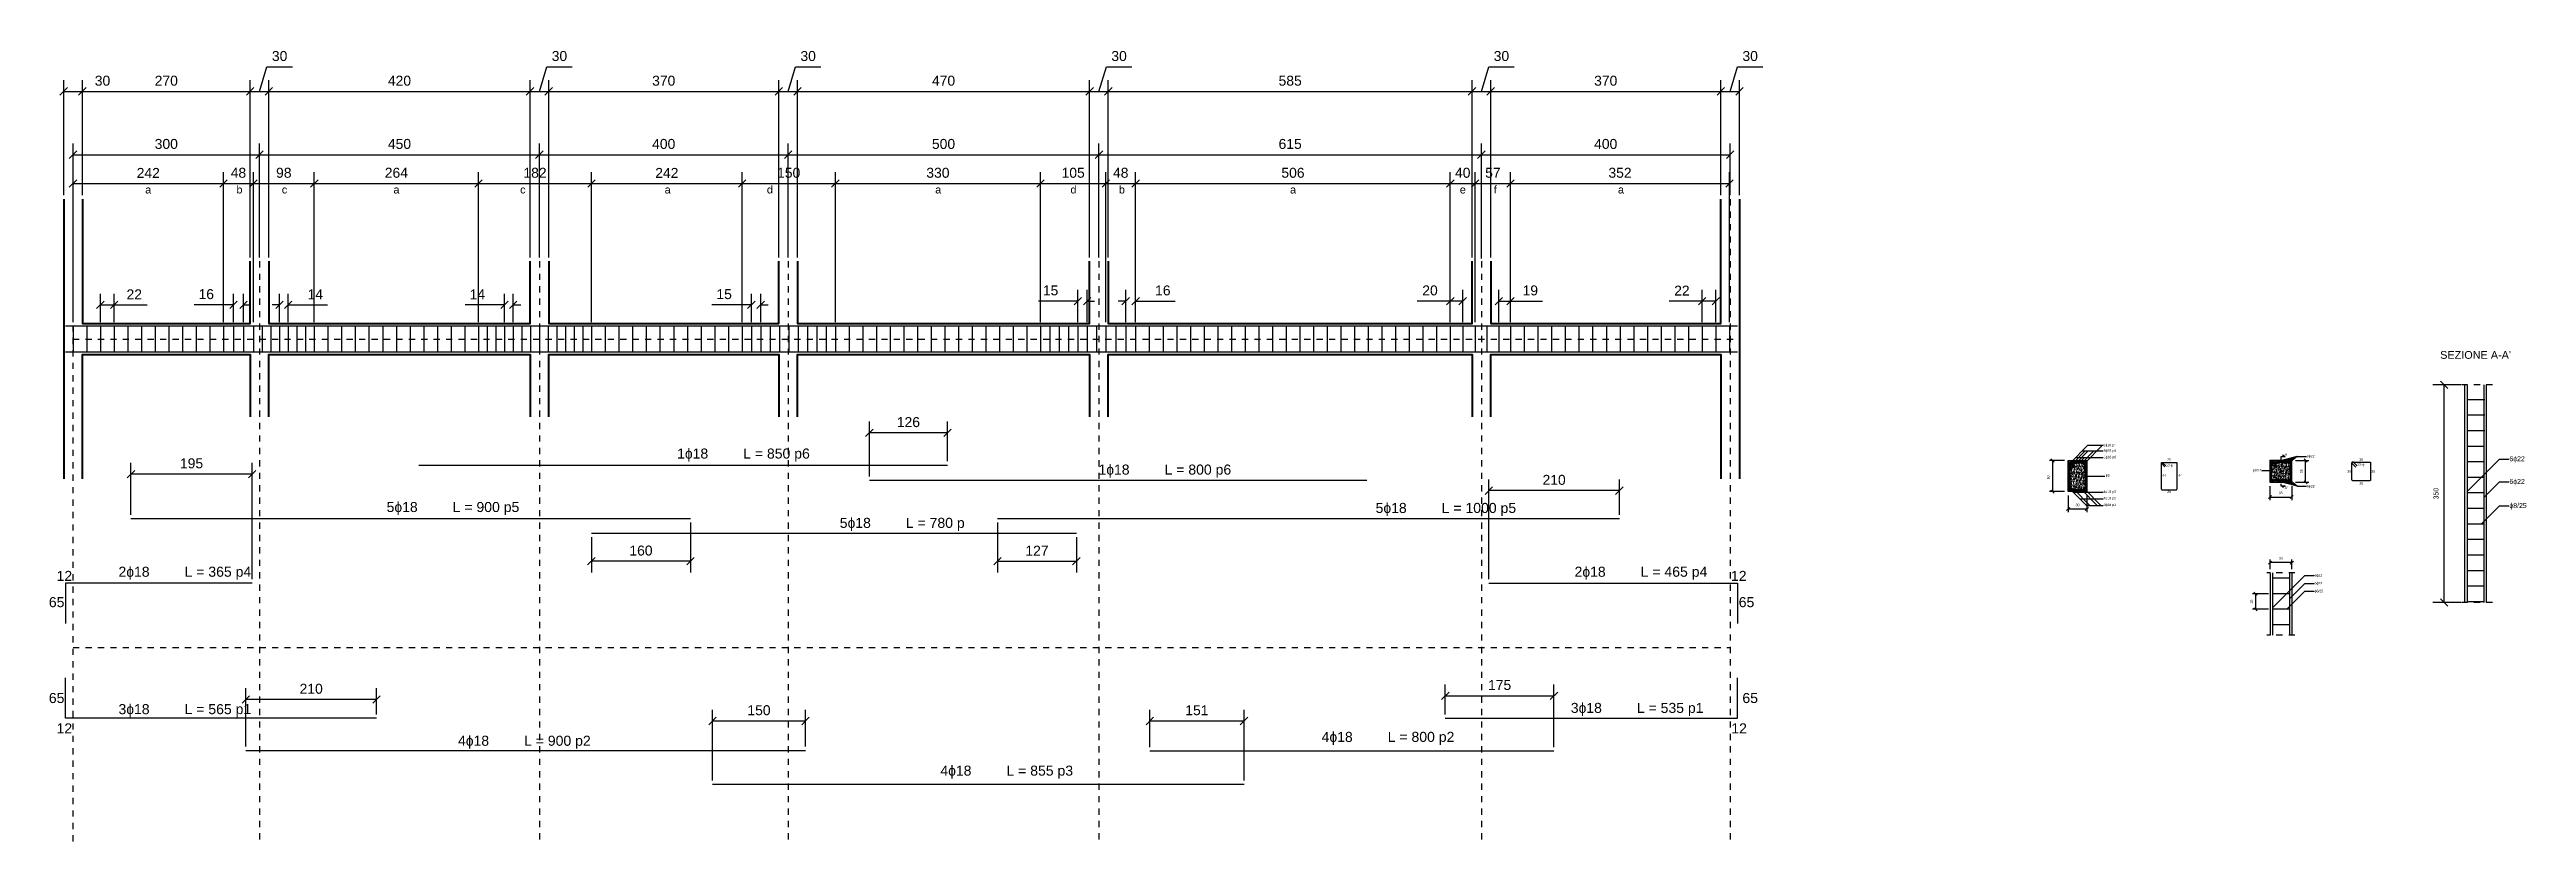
# Model space of a CAD drawing. Header units: millimetres. Extents: x 2008.4 to 2094, y 2341.6 to 2370.3.
# Drawn here: x 2008.38 to 2048.22, y 2357.55 to 2370.29 of the extents above; entities that cross this region are included whole.
import ezdxf

# ---------------------------------------------------------------- set-up
doc = ezdxf.new("R2010")
doc.units = ezdxf.units.MM
doc.header["$LTSCALE"] = 0.025
doc.linetypes.add('ACAD_ISO02W100', pattern=[15, 12, -3])
doc.linetypes.add('ACAD_ISO04W100', pattern=[30, 24, -3, 0, -3])
for name, color, linetype in [('armatura flessione', 1, 'Continuous'), ('armatura taglio', 1, 'Continuous'), ('cls', 3, 'Continuous'), ('proiezioni', 4, 'Continuous'), ('quote', 2, 'Continuous'), ('quote staffe', 2, 'Continuous'), ('retini', 9, 'Continuous'), ('sezione', 4, 'Continuous'), ('testi', 2, 'Continuous'), ('testi staffe', 2, 'Continuous')]:
    doc.layers.add(name, color=color, linetype=linetype)
doc.layers.get('0').off()
doc.styles.add('Quote particolari', font='arial.ttf', dxfattribs={"height": 0.04})
doc.styles.get("Standard").update_dxf_attribs({"font": 'arial.ttf'})
doc.dimstyles.new('Quote', dxfattribs={"dimtxt": 0.16, "dimasz": 0.12, "dimexe": 0.18, "dimexo": 0.0625, "dimgap": 0.09, "dimtad": 1, "dimdec": 0, "dimlfac": 100, "dimzin": 0, "dimdsep": 46, "dimtxsty": 'Standard', "dimblk": 'OBLIQUE', "dimcen": 0.09, "dimclrd": 256, "dimclrt": 256, "dimadec": 0, "dimazin": 0, "dimtfac": 1, "dimtdec": 0, "dimtofl": 0, "dimtmove": 0, "dimatfit": 3, "dimldrblk": 'OBLIQUE', "dimfxl": 1, "dimtolj": 1, "dimtzin": 0, "dimlwd": 25, "dimarcsym": 0})
doc.dimstyles.new('Quote particolari', dxfattribs={"dimtxt": 0.04, "dimasz": 0.05, "dimexe": 0.05, "dimexo": 0.0625, "dimgap": 0.045, "dimtad": 1, "dimdec": 0, "dimlfac": 100, "dimzin": 0, "dimdsep": 46, "dimtxsty": 'Standard', "dimblk": 'OBLIQUE', "dimcen": 0, "dimclrd": 256, "dimclrt": 256, "dimadec": 0, "dimazin": 0, "dimtfac": 1, "dimtdec": 0, "dimtofl": 0, "dimtmove": 0, "dimatfit": 3, "dimldrblk": 'OBLIQUE', "dimfxl": 1, "dimtolj": 1, "dimtzin": 0, "dimlwd": 25, "dimarcsym": 0})
pattern_1 = [(0, (0, 0), (0, 6.985), [5.08, -1.905]), (90, (0, 0), (-6.985, 4e-16), [5.08, -1.905])]
pattern_2 = [(45, (1.272411, 0), (-0.00673519209, 0.00673519209), []), (45, (1.276901, 0), (-0.00673519209, 0.00673519209), [])]

msp = doc.modelspace()

# ---------------------------------------------------------------- texts
at = {"layer": 'quote staffe', "char_height": 0.04}
for s, insert, attachment_point in [('\\A1;10{\\H1.29167x;·}ɸ', (2042.412, 2363.624), 1), ('\\A1;25', (2042.437, 2363.713), 1), ('\\A1;30', (2045.397, 2363.52), 3), ('\\A1;10{\\H1.29167x;·}ɸ', (2045.491, 2363.638), 1), ('\\A1;30', (2045.527, 2363.714), 1), ('\\A1;30', (2045.721, 2363.52), 1), ('\\A1;44', (2042.356, 2363.457), 1), ('\\A1;25', (2042.437, 2363.195), 1), ('\\A1;44', (2042.617, 2363.457), 1), ('\\A1;30', (2045.527, 2363.286), 7)]:
    msp.add_mtext_dynamic_manual_height_columns(s, width=0.03937, gutter_width=0.25, heights=[0], dxfattribs=dict(at, insert=insert, attachment_point=attachment_point))
at = {"layer": 'sezione', "char_height": 0.04, "attachment_point": 1}
for s, insert in [('A', (2044.328, 2363.794)), ("A'", (2044.328, 2363.26))]:
    msp.add_mtext_dynamic_manual_height_columns(s, width=0.26975, gutter_width=0.625, heights=[0], dxfattribs=dict(at, insert=insert))
at = {"layer": 'testi'}
for s, width, gutter_width, heights, insert, char_height, attachment_point in [("SEZIONE A-A'", 1.52506, 0.625, [0], (2046.827, 2365.438), 0.125, 1), ('{\\H1.29167x;1ɸ18^I L = 850 p6}', 2.68204, 0.625, [0], (2018.472, 2363.87), 0.125, 1), ('2ɸ18 p4', 0.2158, 0.5, [0], (2041.411, 2363.945), 0.04, 1), ('{\\H1.29167x;1ɸ18^I L = 800 p6}', 2.68204, 0.625, [0], (2025.249, 2363.612), 0.125, 1), ('5ɸ18 p5', 0.26975, 0.625, [0], (2041.415, 2363.857), 0.04, 1), ('1ɸ18 p6', 0.26975, 0.625, [0], (2041.415, 2363.753), 0.04, 1), ('6ɸ22', 0.26975, 0.625, [0], (2044.684, 2363.768), 0.04, 1), ('6ɸ22', 0.53951, 1.25, [0], (2047.941, 2363.745), 0.08, 1), ('4ɸ18 p3', 0.26975, 0.625, [0], (2041.412, 2363.197), 0.04, 1), ('4ɸ18 p2', 0.26975, 0.625, [0], (2041.412, 2363.092), 0.04, 1), ('6ɸ22', 0.26975, 0.625, [0], (2044.684, 2363.283), 0.04, 1), ('6ɸ22', 0.53951, 1.25, [0], (2047.941, 2363.381), 0.08, 1), ('{\\H1.29167x;5ɸ18^I L = 900 p5}', 2.68204, 0.625, [0], (2013.8, 2363.01), 0.125, 1), ('{\\H1.29167x;5ɸ18^I L = 780 p}', 2.68204, 0.625, [0], (2021.088, 2362.755), 0.125, 1), ('{\\H1.29167x;5ɸ18^I L = 1000 p5}', 2.68204, 0.625, [0], (2029.706, 2362.995), 0.125, 1), ('3ɸ18 p1', 0.26975, 0.625, [0], (2041.414, 2362.985), 0.04, 1), ('ɸ8/25', 0.53951, 1.25, [0], (2047.941, 2362.993), 0.08, 1), ('{\\H1.29167x;12}', 2.68204, 0.625, [0], (2008.492, 2361.902), 0.125, 1), ('{\\H1.29167x;2ɸ18^I L = 365 p4}', 2.68204, 0.625, [0], (2009.488, 2361.969), 0.125, 1), ('{\\H1.29167x;2ɸ18^I L = 465 p4}', 2.23947, 0.625, [0.187], (2032.906, 2361.969), 0.125, 1), ('{\\H1.29167x;12}', 2.68204, 0.625, [0], (2035.672, 2361.902), 0.125, 3), ('{\\H1.29167x;65}', 2.68204, 0.625, [0], (2008.368, 2361.48), 0.125, 1), ('{\\H1.29167x;65}', 2.68204, 0.625, [0], (2035.797, 2361.48), 0.125, 3), ('6ɸ22', 0.26975, 0.625, [0], (2044.808, 2361.85), 0.04, 1), ('6ɸ22', 0.26975, 0.625, [0], (2044.808, 2361.724), 0.04, 1), ('ɸ8/25', 0.26975, 0.625, [0], (2044.808, 2361.598), 0.04, 1), ('{\\H1.29167x;65}', 2.68204, 0.625, [0], (2008.368, 2359.938), 0.125, 1), ('{\\H1.29167x;65}', 2.68204, 0.625, [0], (2035.605, 2359.938), 0.125, 1), ('{\\H1.29167x;3ɸ18^I L = 565 p1}', 2.68204, 0.625, [0], (2009.488, 2359.759), 0.125, 1), ('{\\H1.29167x;3ɸ18^I L = 535 p1}', 2.68204, 0.625, [0], (2032.845, 2359.779), 0.125, 1), ('{\\H1.29167x;12}', 2.68204, 0.625, [0], (2008.492, 2359.45), 0.125, 1), ('{\\H1.29167x;4ɸ18^I L = 900 p2}', 2.68204, 0.625, [0], (2014.948, 2359.251), 0.125, 1), ('{\\H1.29167x;4ɸ18^I L = 800 p2}', 2.68204, 0.625, [0], (2028.838, 2359.313), 0.125, 1), ('{\\H1.29167x;12}', 2.68204, 0.625, [0], (2035.427, 2359.45), 0.125, 1), ('{\\H1.29167x;4ɸ18^I L = 855 p3}', 2.68204, 0.625, [0], (2022.706, 2358.77), 0.125, 1)]:
    msp.add_mtext_dynamic_manual_height_columns(s, width=width, gutter_width=gutter_width, heights=heights, dxfattribs=dict(at, insert=insert, char_height=char_height, attachment_point=attachment_point))
at = {"layer": 'testi staffe', "attachment_point": 1}
for s, width, insert, char_height in [('a', 0.19985, (2009.918, 2368.097), 0.125), ('b', 0.19985, (2011.385, 2368.097), 0.125), ('c', 0.19985, (2012.115, 2368.097), 0.125), ('a', 0.19985, (2013.91, 2368.097), 0.125), ('c', 0.19985, (2015.947, 2368.097), 0.125), ('a', 0.19985, (2018.272, 2368.097), 0.125), ('d', 0.19985, (2019.916, 2368.097), 0.125), ('a', 0.19985, (2022.624, 2368.097), 0.125), ('d', 0.19985, (2024.799, 2368.097), 0.125), ('b', 0.19985, (2025.577, 2368.097), 0.125), ('a', 0.19985, (2028.33, 2368.097), 0.125), ('e', 0.19985, (2031.06, 2368.097), 0.125), ('f', 0.19985, (2031.608, 2368.097), 0.125), ('a', 0.19985, (2033.604, 2368.097), 0.125), ('ɸ8/25', 0.12267, (2043.817, 2363.541), 0.04), ('ɸ8', 0.09844, (2041.45, 2363.458), 0.04)]:
    msp.add_mtext_dynamic_manual_height_columns(s, width=width, gutter_width=0.625, heights=[0], dxfattribs=dict(at, insert=insert, char_height=char_height))

# ---------------------------------------------------------------- blocks, each defined once
blk = doc.blocks.new('_Oblique')
at = {"color": 0, "linetype": 'ByBlock', "lineweight": -2}
blk.add_line((-0.5, -0.5), (0.5, 0.5), dxfattribs=at)
blk = doc.blocks.new('*D1')
at = {"layer": 'Defpoints', "color": 0, "transparency": 16777216}
for p in [(2032.575, 2359.894), (2030.827, 2359.531), (2032.575, 2359.004)]:
    blk.add_point(p, dxfattribs=at)
at = {"layer": 'quote', "color": 0, "lineweight": -2, "transparency": 16777216}
for p, q in [((2030.827, 2359.593), (2030.827, 2360.074)), ((2032.575, 2359.066), (2032.575, 2360.074))]:
    blk.add_line(p, q, dxfattribs=at)
at = {"layer": 'quote', "lineweight": 25, "transparency": 16777216}
blk.add_line((2030.827, 2359.894), (2032.575, 2359.894), dxfattribs=at)
at = {"layer": 'quote', "lineweight": 25, "transparency": 16777216, "xscale": 0.12, "yscale": 0.12, "zscale": 0.12, "rotation": 180}
blk.add_blockref('_Oblique', (2030.827, 2359.894), dxfattribs=at)
at = {"layer": 'quote', "lineweight": 25, "transparency": 16777216, "xscale": 0.12, "yscale": 0.12, "zscale": 0.12}
blk.add_blockref('_Oblique', (2032.575, 2359.894), dxfattribs=at)
at = {"layer": 'quote', "transparency": 16777216, "insert": (2031.701, 2360.065), "char_height": 0.16, "attachment_point": 5}
blk.add_mtext('\\A1;175', dxfattribs=at)
blk = doc.blocks.new('*D2')
at = {"layer": 'Defpoints', "color": 0, "transparency": 16777216}
for p in [(2027.59, 2359.488), (2026.075, 2359.004), (2027.59, 2358.469)]:
    blk.add_point(p, dxfattribs=at)
at = {"layer": 'quote', "color": 0, "lineweight": -2, "transparency": 16777216}
for p, q in [((2026.075, 2359.066), (2026.075, 2359.668)), ((2027.59, 2358.531), (2027.59, 2359.668))]:
    blk.add_line(p, q, dxfattribs=at)
at = {"layer": 'quote', "lineweight": 25, "transparency": 16777216}
blk.add_line((2026.075, 2359.488), (2027.59, 2359.488), dxfattribs=at)
at = {"layer": 'quote', "lineweight": 25, "transparency": 16777216, "xscale": 0.12, "yscale": 0.12, "zscale": 0.12, "rotation": 180}
blk.add_blockref('_Oblique', (2026.075, 2359.488), dxfattribs=at)
at = {"layer": 'quote', "lineweight": 25, "transparency": 16777216, "xscale": 0.12, "yscale": 0.12, "zscale": 0.12}
blk.add_blockref('_Oblique', (2027.59, 2359.488), dxfattribs=at)
at = {"layer": 'quote', "transparency": 16777216, "insert": (2026.832, 2359.66), "char_height": 0.16, "attachment_point": 5}
blk.add_mtext('\\A1;151', dxfattribs=at)
blk = doc.blocks.new('*D3')
at = {"layer": 'Defpoints', "color": 0, "transparency": 16777216}
for p in [(2020.537, 2359.488), (2020.537, 2359.015), (2019.04, 2358.469)]:
    blk.add_point(p, dxfattribs=at)
at = {"layer": 'quote', "color": 0, "lineweight": -2, "transparency": 16777216}
for p, q in [((2019.04, 2358.531), (2019.04, 2359.668)), ((2020.537, 2359.078), (2020.537, 2359.668))]:
    blk.add_line(p, q, dxfattribs=at)
at = {"layer": 'quote', "lineweight": 25, "transparency": 16777216}
blk.add_line((2019.04, 2359.488), (2020.537, 2359.488), dxfattribs=at)
at = {"layer": 'quote', "lineweight": 25, "transparency": 16777216, "xscale": 0.12, "yscale": 0.12, "zscale": 0.12, "rotation": 180}
blk.add_blockref('_Oblique', (2019.04, 2359.488), dxfattribs=at)
at = {"layer": 'quote', "lineweight": 25, "transparency": 16777216, "xscale": 0.12, "yscale": 0.12, "zscale": 0.12}
blk.add_blockref('_Oblique', (2020.537, 2359.488), dxfattribs=at)
at = {"layer": 'quote', "transparency": 16777216, "insert": (2019.789, 2359.66), "char_height": 0.16, "attachment_point": 5}
blk.add_mtext('\\A1;150', dxfattribs=at)
blk = doc.blocks.new('*D4')
at = {"layer": 'Defpoints', "color": 0, "transparency": 16777216}
for p in [(2011.537, 2359.834), (2013.637, 2359.531), (2011.537, 2359.015)]:
    blk.add_point(p, dxfattribs=at)
at = {"layer": 'quote', "color": 0, "lineweight": -2, "transparency": 16777216}
for p, q in [((2011.537, 2359.078), (2011.537, 2360.014)), ((2013.637, 2359.593), (2013.637, 2360.014))]:
    blk.add_line(p, q, dxfattribs=at)
at = {"layer": 'quote', "lineweight": 25, "transparency": 16777216}
blk.add_line((2013.637, 2359.834), (2011.537, 2359.834), dxfattribs=at)
at = {"layer": 'quote', "lineweight": 25, "transparency": 16777216, "xscale": 0.12, "yscale": 0.12, "zscale": 0.12, "rotation": 180}
blk.add_blockref('_Oblique', (2011.537, 2359.834), dxfattribs=at)
at = {"layer": 'quote', "lineweight": 25, "transparency": 16777216, "xscale": 0.12, "yscale": 0.12, "zscale": 0.12}
blk.add_blockref('_Oblique', (2013.637, 2359.834), dxfattribs=at)
at = {"layer": 'quote', "transparency": 16777216, "insert": (2012.587, 2360.005), "char_height": 0.16, "attachment_point": 5}
blk.add_mtext('\\A1;210', dxfattribs=at)
blk = doc.blocks.new('*D5')
at = {"layer": 'Defpoints', "color": 0, "transparency": 16777216}
for p in [(2023.626, 2362.744), (2024.893, 2362.506), (2024.893, 2362.057)]:
    blk.add_point(p, dxfattribs=at)
at = {"layer": 'quote', "color": 0, "lineweight": -2, "transparency": 16777216}
for p, q in [((2023.626, 2362.681), (2023.626, 2361.877)), ((2024.893, 2362.443), (2024.893, 2361.877))]:
    blk.add_line(p, q, dxfattribs=at)
at = {"layer": 'quote', "lineweight": 25, "transparency": 16777216}
blk.add_line((2023.626, 2362.057), (2024.893, 2362.057), dxfattribs=at)
at = {"layer": 'quote', "lineweight": 25, "transparency": 16777216, "xscale": 0.12, "yscale": 0.12, "zscale": 0.12, "rotation": 180}
blk.add_blockref('_Oblique', (2023.626, 2362.057), dxfattribs=at)
at = {"layer": 'quote', "lineweight": 25, "transparency": 16777216, "xscale": 0.12, "yscale": 0.12, "zscale": 0.12}
blk.add_blockref('_Oblique', (2024.893, 2362.057), dxfattribs=at)
at = {"layer": 'quote', "transparency": 16777216, "insert": (2024.26, 2362.227), "char_height": 0.16, "attachment_point": 5}
blk.add_mtext('\\A1;127', dxfattribs=at)
blk = doc.blocks.new('*D6')
at = {"layer": 'Defpoints', "color": 0, "transparency": 16777216}
for p in [(2031.527, 2363.193), (2033.626, 2362.744), (2031.527, 2361.706)]:
    blk.add_point(p, dxfattribs=at)
at = {"layer": 'quote', "color": 0, "lineweight": -2, "transparency": 16777216}
for p, q in [((2031.527, 2361.768), (2031.527, 2363.373)), ((2033.626, 2362.806), (2033.626, 2363.373))]:
    blk.add_line(p, q, dxfattribs=at)
at = {"layer": 'quote', "lineweight": 25, "transparency": 16777216}
blk.add_line((2033.626, 2363.193), (2031.527, 2363.193), dxfattribs=at)
at = {"layer": 'quote', "lineweight": 25, "transparency": 16777216, "xscale": 0.12, "yscale": 0.12, "zscale": 0.12, "rotation": 180}
blk.add_blockref('_Oblique', (2031.527, 2363.193), dxfattribs=at)
at = {"layer": 'quote', "lineweight": 25, "transparency": 16777216, "xscale": 0.12, "yscale": 0.12, "zscale": 0.12}
blk.add_blockref('_Oblique', (2033.626, 2363.193), dxfattribs=at)
at = {"layer": 'quote', "transparency": 16777216, "insert": (2032.577, 2363.365), "char_height": 0.16, "attachment_point": 5}
blk.add_mtext('\\A1;210', dxfattribs=at)
blk = doc.blocks.new('*D7')
at = {"layer": 'Defpoints', "color": 0, "transparency": 16777216}
for p in [(2021.564, 2364.122), (2022.82, 2363.604), (2021.564, 2363.359)]:
    blk.add_point(p, dxfattribs=at)
at = {"layer": 'quote', "color": 0, "lineweight": -2, "transparency": 16777216}
for p, q in [((2021.564, 2363.421), (2021.564, 2364.302)), ((2022.82, 2363.667), (2022.82, 2364.302))]:
    blk.add_line(p, q, dxfattribs=at)
at = {"layer": 'quote', "lineweight": 25, "transparency": 16777216}
blk.add_line((2022.82, 2364.122), (2021.564, 2364.122), dxfattribs=at)
at = {"layer": 'quote', "lineweight": 25, "transparency": 16777216, "xscale": 0.12, "yscale": 0.12, "zscale": 0.12, "rotation": 180}
blk.add_blockref('_Oblique', (2021.564, 2364.122), dxfattribs=at)
at = {"layer": 'quote', "lineweight": 25, "transparency": 16777216, "xscale": 0.12, "yscale": 0.12, "zscale": 0.12}
blk.add_blockref('_Oblique', (2022.82, 2364.122), dxfattribs=at)
at = {"layer": 'quote', "transparency": 16777216, "insert": (2022.192, 2364.294), "char_height": 0.16, "attachment_point": 5}
blk.add_mtext('\\A1;126', dxfattribs=at)
blk = doc.blocks.new('*D8')
at = {"layer": 'Defpoints', "color": 0, "transparency": 16777216}
for p in [(2018.689, 2362.744), (2017.093, 2362.506), (2017.093, 2362.057)]:
    blk.add_point(p, dxfattribs=at)
at = {"layer": 'quote', "color": 0, "lineweight": -2, "transparency": 16777216}
for p, q in [((2018.689, 2362.681), (2018.689, 2361.877)), ((2017.093, 2362.443), (2017.093, 2361.877))]:
    blk.add_line(p, q, dxfattribs=at)
at = {"layer": 'quote', "lineweight": 25, "transparency": 16777216}
blk.add_line((2018.689, 2362.057), (2017.093, 2362.057), dxfattribs=at)
at = {"layer": 'quote', "lineweight": 25, "transparency": 16777216, "xscale": 0.12, "yscale": 0.12, "zscale": 0.12, "rotation": 180}
blk.add_blockref('_Oblique', (2017.093, 2362.057), dxfattribs=at)
at = {"layer": 'quote', "lineweight": 25, "transparency": 16777216, "xscale": 0.12, "yscale": 0.12, "zscale": 0.12}
blk.add_blockref('_Oblique', (2018.689, 2362.057), dxfattribs=at)
at = {"layer": 'quote', "transparency": 16777216, "insert": (2017.891, 2362.228), "char_height": 0.16, "attachment_point": 5}
blk.add_mtext('\\A1;160', dxfattribs=at)
blk = doc.blocks.new('*D9')
at = {"layer": 'Defpoints', "color": 0, "transparency": 16777216}
for p in [(2009.689, 2363.459), (2009.689, 2362.744), (2011.637, 2361.706)]:
    blk.add_point(p, dxfattribs=at)
at = {"layer": 'quote', "color": 0, "lineweight": -2, "transparency": 16777216}
for p, q in [((2009.689, 2362.806), (2009.689, 2363.639)), ((2011.637, 2361.768), (2011.637, 2363.639))]:
    blk.add_line(p, q, dxfattribs=at)
at = {"layer": 'quote', "lineweight": 25, "transparency": 16777216}
blk.add_line((2011.637, 2363.459), (2009.689, 2363.459), dxfattribs=at)
at = {"layer": 'quote', "lineweight": 25, "transparency": 16777216, "xscale": 0.12, "yscale": 0.12, "zscale": 0.12, "rotation": 180}
blk.add_blockref('_Oblique', (2009.689, 2363.459), dxfattribs=at)
at = {"layer": 'quote', "lineweight": 25, "transparency": 16777216, "xscale": 0.12, "yscale": 0.12, "zscale": 0.12}
blk.add_blockref('_Oblique', (2011.637, 2363.459), dxfattribs=at)
at = {"layer": 'quote', "transparency": 16777216, "insert": (2010.663, 2363.631), "char_height": 0.16, "attachment_point": 5}
blk.add_mtext('\\A1;195', dxfattribs=at)
blk = doc.blocks.new('*D10')
at = {"layer": 'Defpoints', "color": 0, "transparency": 16777216}
for p in [(2011.757, 2368.596), (2008.757, 2367.881), (2011.757, 2366.881)]:
    blk.add_point(p, dxfattribs=at)
at = {"layer": 'quote', "color": 0, "lineweight": -2, "transparency": 16777216}
for p, q in [((2008.757, 2367.944), (2008.757, 2368.776)), ((2011.757, 2366.944), (2011.757, 2368.776))]:
    blk.add_line(p, q, dxfattribs=at)
at = {"layer": 'quote', "lineweight": 25, "transparency": 16777216}
blk.add_line((2008.757, 2368.596), (2011.757, 2368.596), dxfattribs=at)
at = {"layer": 'quote', "lineweight": 25, "transparency": 16777216, "xscale": 0.12, "yscale": 0.12, "zscale": 0.12, "rotation": 180}
blk.add_blockref('_Oblique', (2008.757, 2368.596), dxfattribs=at)
at = {"layer": 'quote', "lineweight": 25, "transparency": 16777216, "xscale": 0.12, "yscale": 0.12, "zscale": 0.12}
blk.add_blockref('_Oblique', (2011.757, 2368.596), dxfattribs=at)
at = {"layer": 'quote', "transparency": 16777216, "insert": (2010.257, 2368.768), "char_height": 0.16, "attachment_point": 5}
blk.add_mtext('\\A1;300', dxfattribs=at)
blk = doc.blocks.new('*D11')
at = {"layer": 'Defpoints', "color": 0, "transparency": 16777216}
for p in [(2016.257, 2368.596), (2011.757, 2366.881), (2016.257, 2366.881)]:
    blk.add_point(p, dxfattribs=at)
at = {"layer": 'quote', "color": 0, "lineweight": -2, "transparency": 16777216}
for p, q in [((2011.757, 2366.944), (2011.757, 2368.776)), ((2016.257, 2366.944), (2016.257, 2368.776))]:
    blk.add_line(p, q, dxfattribs=at)
at = {"layer": 'quote', "lineweight": 25, "transparency": 16777216}
blk.add_line((2011.757, 2368.596), (2016.257, 2368.596), dxfattribs=at)
at = {"layer": 'quote', "lineweight": 25, "transparency": 16777216, "xscale": 0.12, "yscale": 0.12, "zscale": 0.12, "rotation": 180}
blk.add_blockref('_Oblique', (2011.757, 2368.596), dxfattribs=at)
at = {"layer": 'quote', "lineweight": 25, "transparency": 16777216, "xscale": 0.12, "yscale": 0.12, "zscale": 0.12}
blk.add_blockref('_Oblique', (2016.257, 2368.596), dxfattribs=at)
at = {"layer": 'quote', "transparency": 16777216, "insert": (2014.007, 2368.768), "char_height": 0.16, "attachment_point": 5}
blk.add_mtext('\\A1;450', dxfattribs=at)
blk = doc.blocks.new('*D12')
at = {"layer": 'Defpoints', "color": 0, "transparency": 16777216}
for p in [(2020.257, 2368.596), (2016.257, 2366.881), (2020.257, 2366.881)]:
    blk.add_point(p, dxfattribs=at)
at = {"layer": 'quote', "color": 0, "lineweight": -2, "transparency": 16777216}
for p, q in [((2016.257, 2366.944), (2016.257, 2368.776)), ((2020.257, 2366.944), (2020.257, 2368.776))]:
    blk.add_line(p, q, dxfattribs=at)
at = {"layer": 'quote', "lineweight": 25, "transparency": 16777216}
blk.add_line((2016.257, 2368.596), (2020.257, 2368.596), dxfattribs=at)
at = {"layer": 'quote', "lineweight": 25, "transparency": 16777216, "xscale": 0.12, "yscale": 0.12, "zscale": 0.12, "rotation": 180}
blk.add_blockref('_Oblique', (2016.257, 2368.596), dxfattribs=at)
at = {"layer": 'quote', "lineweight": 25, "transparency": 16777216, "xscale": 0.12, "yscale": 0.12, "zscale": 0.12}
blk.add_blockref('_Oblique', (2020.257, 2368.596), dxfattribs=at)
at = {"layer": 'quote', "transparency": 16777216, "insert": (2018.257, 2368.768), "char_height": 0.16, "attachment_point": 5}
blk.add_mtext('\\A1;400', dxfattribs=at)
blk = doc.blocks.new('*D13')
at = {"layer": 'Defpoints', "color": 0, "transparency": 16777216}
for p in [(2025.257, 2368.596), (2020.257, 2366.881), (2025.257, 2366.881)]:
    blk.add_point(p, dxfattribs=at)
at = {"layer": 'quote', "color": 0, "lineweight": -2, "transparency": 16777216}
for p, q in [((2020.257, 2366.944), (2020.257, 2368.776)), ((2025.257, 2366.944), (2025.257, 2368.776))]:
    blk.add_line(p, q, dxfattribs=at)
at = {"layer": 'quote', "lineweight": 25, "transparency": 16777216}
blk.add_line((2020.257, 2368.596), (2025.257, 2368.596), dxfattribs=at)
at = {"layer": 'quote', "lineweight": 25, "transparency": 16777216, "xscale": 0.12, "yscale": 0.12, "zscale": 0.12, "rotation": 180}
blk.add_blockref('_Oblique', (2020.257, 2368.596), dxfattribs=at)
at = {"layer": 'quote', "lineweight": 25, "transparency": 16777216, "xscale": 0.12, "yscale": 0.12, "zscale": 0.12}
blk.add_blockref('_Oblique', (2025.257, 2368.596), dxfattribs=at)
at = {"layer": 'quote', "transparency": 16777216, "insert": (2022.757, 2368.768), "char_height": 0.16, "attachment_point": 5}
blk.add_mtext('\\A1;500', dxfattribs=at)
blk = doc.blocks.new('*D14')
at = {"layer": 'Defpoints', "color": 0, "transparency": 16777216}
for p in [(2031.407, 2368.596), (2025.257, 2366.881), (2031.407, 2366.863)]:
    blk.add_point(p, dxfattribs=at)
at = {"layer": 'quote', "color": 0, "lineweight": -2, "transparency": 16777216}
for p, q in [((2025.257, 2366.944), (2025.257, 2368.776)), ((2031.407, 2366.925), (2031.407, 2368.776))]:
    blk.add_line(p, q, dxfattribs=at)
at = {"layer": 'quote', "lineweight": 25, "transparency": 16777216}
blk.add_line((2025.257, 2368.596), (2031.407, 2368.596), dxfattribs=at)
at = {"layer": 'quote', "lineweight": 25, "transparency": 16777216, "xscale": 0.12, "yscale": 0.12, "zscale": 0.12, "rotation": 180}
blk.add_blockref('_Oblique', (2025.257, 2368.596), dxfattribs=at)
at = {"layer": 'quote', "lineweight": 25, "transparency": 16777216, "xscale": 0.12, "yscale": 0.12, "zscale": 0.12}
blk.add_blockref('_Oblique', (2031.407, 2368.596), dxfattribs=at)
at = {"layer": 'quote', "transparency": 16777216, "insert": (2028.332, 2368.768), "char_height": 0.16, "attachment_point": 5}
blk.add_mtext('\\A1;615', dxfattribs=at)
blk = doc.blocks.new('*D15')
at = {"layer": 'Defpoints', "color": 0, "transparency": 16777216}
for p in [(2035.407, 2368.596), (2035.407, 2367.881), (2031.407, 2366.863)]:
    blk.add_point(p, dxfattribs=at)
at = {"layer": 'quote', "color": 0, "lineweight": -2, "transparency": 16777216}
for p, q in [((2031.407, 2366.925), (2031.407, 2368.776)), ((2035.407, 2367.944), (2035.407, 2368.776))]:
    blk.add_line(p, q, dxfattribs=at)
at = {"layer": 'quote', "lineweight": 25, "transparency": 16777216}
blk.add_line((2031.407, 2368.596), (2035.407, 2368.596), dxfattribs=at)
at = {"layer": 'quote', "lineweight": 25, "transparency": 16777216, "xscale": 0.12, "yscale": 0.12, "zscale": 0.12, "rotation": 180}
blk.add_blockref('_Oblique', (2031.407, 2368.596), dxfattribs=at)
at = {"layer": 'quote', "lineweight": 25, "transparency": 16777216, "xscale": 0.12, "yscale": 0.12, "zscale": 0.12}
blk.add_blockref('_Oblique', (2035.407, 2368.596), dxfattribs=at)
at = {"layer": 'quote', "transparency": 16777216, "insert": (2033.407, 2368.768), "char_height": 0.16, "attachment_point": 5}
blk.add_mtext('\\A1;400', dxfattribs=at)
blk = doc.blocks.new('*D16')
at = {"layer": 'Defpoints', "color": 0, "transparency": 16777216}
for p in [(2008.907, 2369.614), (2008.607, 2367.881), (2008.907, 2367.881)]:
    blk.add_point(p, dxfattribs=at)
at = {"layer": 'quote', "color": 0, "lineweight": -2, "transparency": 16777216}
for p, q in [((2008.607, 2367.944), (2008.607, 2369.794)), ((2008.907, 2367.944), (2008.907, 2369.794))]:
    blk.add_line(p, q, dxfattribs=at)
at = {"layer": 'quote', "lineweight": 25, "transparency": 16777216}
for p, q in [((2008.607, 2369.614), (2008.907, 2369.614)), ((2008.907, 2369.614), (2009.436, 2369.614))]:
    blk.add_line(p, q, dxfattribs=at)
at = {"layer": 'quote', "lineweight": 25, "transparency": 16777216, "xscale": 0.12, "yscale": 0.12, "zscale": 0.12, "rotation": 180}
blk.add_blockref('_Oblique', (2008.607, 2369.614), dxfattribs=at)
at = {"layer": 'quote', "lineweight": 25, "transparency": 16777216, "xscale": 0.12, "yscale": 0.12, "zscale": 0.12}
blk.add_blockref('_Oblique', (2008.907, 2369.614), dxfattribs=at)
at = {"layer": 'quote', "transparency": 16777216, "insert": (2009.231, 2369.785), "char_height": 0.16, "attachment_point": 5}
blk.add_mtext('\\A1;30', dxfattribs=at)
blk = doc.blocks.new('*D17')
at = {"layer": 'Defpoints', "color": 0, "transparency": 16777216}
for p in [(2011.607, 2369.614), (2008.907, 2367.881), (2011.607, 2366.881)]:
    blk.add_point(p, dxfattribs=at)
at = {"layer": 'quote', "color": 0, "lineweight": -2, "transparency": 16777216}
for p, q in [((2008.907, 2367.944), (2008.907, 2369.794)), ((2011.607, 2366.944), (2011.607, 2369.794))]:
    blk.add_line(p, q, dxfattribs=at)
at = {"layer": 'quote', "lineweight": 25, "transparency": 16777216}
blk.add_line((2008.907, 2369.614), (2011.607, 2369.614), dxfattribs=at)
at = {"layer": 'quote', "lineweight": 25, "transparency": 16777216, "xscale": 0.12, "yscale": 0.12, "zscale": 0.12, "rotation": 180}
blk.add_blockref('_Oblique', (2008.907, 2369.614), dxfattribs=at)
at = {"layer": 'quote', "lineweight": 25, "transparency": 16777216, "xscale": 0.12, "yscale": 0.12, "zscale": 0.12}
blk.add_blockref('_Oblique', (2011.607, 2369.614), dxfattribs=at)
at = {"layer": 'quote', "transparency": 16777216, "insert": (2010.257, 2369.785), "char_height": 0.16, "attachment_point": 5}
blk.add_mtext('\\A1;270', dxfattribs=at)
blk = doc.blocks.new('*D18')
at = {"layer": 'Defpoints', "color": 0, "transparency": 16777216}
for p in [(2011.907, 2369.614), (2011.607, 2366.881), (2011.907, 2366.881)]:
    blk.add_point(p, dxfattribs=at)
at = {"layer": 'quote', "lineweight": 25, "transparency": 16777216}
for p, q in [((2011.757, 2369.614), (2011.876, 2370.01)), ((2011.876, 2370.01), (2012.285, 2370.01)), ((2011.607, 2369.614), (2011.907, 2369.614))]:
    blk.add_line(p, q, dxfattribs=at)
at = {"layer": 'quote', "color": 0, "lineweight": -2, "transparency": 16777216}
for p, q in [((2011.607, 2366.944), (2011.607, 2369.794)), ((2011.907, 2366.944), (2011.907, 2369.794))]:
    blk.add_line(p, q, dxfattribs=at)
at = {"layer": 'quote', "lineweight": 25, "transparency": 16777216, "xscale": 0.12, "yscale": 0.12, "zscale": 0.12, "rotation": 180}
blk.add_blockref('_Oblique', (2011.607, 2369.614), dxfattribs=at)
at = {"layer": 'quote', "lineweight": 25, "transparency": 16777216, "xscale": 0.12, "yscale": 0.12, "zscale": 0.12}
blk.add_blockref('_Oblique', (2011.907, 2369.614), dxfattribs=at)
at = {"layer": 'quote', "transparency": 16777216, "insert": (2012.08, 2370.182), "char_height": 0.16, "attachment_point": 5}
blk.add_mtext('\\A1;30', dxfattribs=at)
blk = doc.blocks.new('*D19')
at = {"layer": 'Defpoints', "color": 0, "transparency": 16777216}
for p in [(2016.107, 2369.614), (2011.907, 2366.881), (2016.107, 2366.881)]:
    blk.add_point(p, dxfattribs=at)
at = {"layer": 'quote', "color": 0, "lineweight": -2, "transparency": 16777216}
for p, q in [((2011.907, 2366.944), (2011.907, 2369.794)), ((2016.107, 2366.944), (2016.107, 2369.794))]:
    blk.add_line(p, q, dxfattribs=at)
at = {"layer": 'quote', "lineweight": 25, "transparency": 16777216}
blk.add_line((2011.907, 2369.614), (2016.107, 2369.614), dxfattribs=at)
at = {"layer": 'quote', "lineweight": 25, "transparency": 16777216, "xscale": 0.12, "yscale": 0.12, "zscale": 0.12, "rotation": 180}
blk.add_blockref('_Oblique', (2011.907, 2369.614), dxfattribs=at)
at = {"layer": 'quote', "lineweight": 25, "transparency": 16777216, "xscale": 0.12, "yscale": 0.12, "zscale": 0.12}
blk.add_blockref('_Oblique', (2016.107, 2369.614), dxfattribs=at)
at = {"layer": 'quote', "transparency": 16777216, "insert": (2014.007, 2369.785), "char_height": 0.16, "attachment_point": 5}
blk.add_mtext('\\A1;420', dxfattribs=at)
blk = doc.blocks.new('*D20')
at = {"layer": 'Defpoints', "color": 0, "transparency": 16777216}
for p in [(2016.407, 2369.614), (2016.107, 2366.881), (2016.407, 2366.881)]:
    blk.add_point(p, dxfattribs=at)
at = {"layer": 'quote', "lineweight": 25, "transparency": 16777216}
for p, q in [((2016.257, 2369.614), (2016.376, 2370.01)), ((2016.376, 2370.01), (2016.785, 2370.01)), ((2016.107, 2369.614), (2016.407, 2369.614))]:
    blk.add_line(p, q, dxfattribs=at)
at = {"layer": 'quote', "color": 0, "lineweight": -2, "transparency": 16777216}
for p, q in [((2016.107, 2366.944), (2016.107, 2369.794)), ((2016.407, 2366.944), (2016.407, 2369.794))]:
    blk.add_line(p, q, dxfattribs=at)
at = {"layer": 'quote', "lineweight": 25, "transparency": 16777216, "xscale": 0.12, "yscale": 0.12, "zscale": 0.12, "rotation": 180}
blk.add_blockref('_Oblique', (2016.107, 2369.614), dxfattribs=at)
at = {"layer": 'quote', "lineweight": 25, "transparency": 16777216, "xscale": 0.12, "yscale": 0.12, "zscale": 0.12}
blk.add_blockref('_Oblique', (2016.407, 2369.614), dxfattribs=at)
at = {"layer": 'quote', "transparency": 16777216, "insert": (2016.58, 2370.182), "char_height": 0.16, "attachment_point": 5}
blk.add_mtext('\\A1;30', dxfattribs=at)
blk = doc.blocks.new('*D21')
at = {"layer": 'Defpoints', "color": 0, "transparency": 16777216}
for p in [(2020.107, 2369.614), (2016.407, 2366.881), (2020.107, 2366.881)]:
    blk.add_point(p, dxfattribs=at)
at = {"layer": 'quote', "color": 0, "lineweight": -2, "transparency": 16777216}
for p, q in [((2016.407, 2366.944), (2016.407, 2369.794)), ((2020.107, 2366.944), (2020.107, 2369.794))]:
    blk.add_line(p, q, dxfattribs=at)
at = {"layer": 'quote', "lineweight": 25, "transparency": 16777216}
blk.add_line((2016.407, 2369.614), (2020.107, 2369.614), dxfattribs=at)
at = {"layer": 'quote', "lineweight": 25, "transparency": 16777216, "xscale": 0.12, "yscale": 0.12, "zscale": 0.12, "rotation": 180}
blk.add_blockref('_Oblique', (2016.407, 2369.614), dxfattribs=at)
at = {"layer": 'quote', "lineweight": 25, "transparency": 16777216, "xscale": 0.12, "yscale": 0.12, "zscale": 0.12}
blk.add_blockref('_Oblique', (2020.107, 2369.614), dxfattribs=at)
at = {"layer": 'quote', "transparency": 16777216, "insert": (2018.257, 2369.785), "char_height": 0.16, "attachment_point": 5}
blk.add_mtext('\\A1;370', dxfattribs=at)
blk = doc.blocks.new('*D22')
at = {"layer": 'Defpoints', "color": 0, "transparency": 16777216}
for p in [(2020.407, 2369.614), (2020.107, 2366.881), (2020.407, 2366.881)]:
    blk.add_point(p, dxfattribs=at)
at = {"layer": 'quote', "lineweight": 25, "transparency": 16777216}
for p, q in [((2020.257, 2369.614), (2020.376, 2370.01)), ((2020.376, 2370.01), (2020.785, 2370.01)), ((2020.107, 2369.614), (2020.407, 2369.614))]:
    blk.add_line(p, q, dxfattribs=at)
at = {"layer": 'quote', "color": 0, "lineweight": -2, "transparency": 16777216}
for p, q in [((2020.107, 2366.944), (2020.107, 2369.794)), ((2020.407, 2366.944), (2020.407, 2369.794))]:
    blk.add_line(p, q, dxfattribs=at)
at = {"layer": 'quote', "lineweight": 25, "transparency": 16777216, "xscale": 0.12, "yscale": 0.12, "zscale": 0.12, "rotation": 180}
blk.add_blockref('_Oblique', (2020.107, 2369.614), dxfattribs=at)
at = {"layer": 'quote', "lineweight": 25, "transparency": 16777216, "xscale": 0.12, "yscale": 0.12, "zscale": 0.12}
blk.add_blockref('_Oblique', (2020.407, 2369.614), dxfattribs=at)
at = {"layer": 'quote', "transparency": 16777216, "insert": (2020.58, 2370.182), "char_height": 0.16, "attachment_point": 5}
blk.add_mtext('\\A1;30', dxfattribs=at)
blk = doc.blocks.new('*D23')
at = {"layer": 'Defpoints', "color": 0, "transparency": 16777216}
for p in [(2025.107, 2369.614), (2020.407, 2366.881), (2025.107, 2366.881)]:
    blk.add_point(p, dxfattribs=at)
at = {"layer": 'quote', "color": 0, "lineweight": -2, "transparency": 16777216}
for p, q in [((2020.407, 2366.944), (2020.407, 2369.794)), ((2025.107, 2366.944), (2025.107, 2369.794))]:
    blk.add_line(p, q, dxfattribs=at)
at = {"layer": 'quote', "lineweight": 25, "transparency": 16777216}
blk.add_line((2020.407, 2369.614), (2025.107, 2369.614), dxfattribs=at)
at = {"layer": 'quote', "lineweight": 25, "transparency": 16777216, "xscale": 0.12, "yscale": 0.12, "zscale": 0.12, "rotation": 180}
blk.add_blockref('_Oblique', (2020.407, 2369.614), dxfattribs=at)
at = {"layer": 'quote', "lineweight": 25, "transparency": 16777216, "xscale": 0.12, "yscale": 0.12, "zscale": 0.12}
blk.add_blockref('_Oblique', (2025.107, 2369.614), dxfattribs=at)
at = {"layer": 'quote', "transparency": 16777216, "insert": (2022.757, 2369.785), "char_height": 0.16, "attachment_point": 5}
blk.add_mtext('\\A1;470', dxfattribs=at)
blk = doc.blocks.new('*D24')
at = {"layer": 'Defpoints', "color": 0, "transparency": 16777216}
for p in [(2025.407, 2369.614), (2025.107, 2366.881), (2025.407, 2366.881)]:
    blk.add_point(p, dxfattribs=at)
at = {"layer": 'quote', "lineweight": 25, "transparency": 16777216}
for p, q in [((2025.257, 2369.614), (2025.376, 2370.01)), ((2025.376, 2370.01), (2025.785, 2370.01)), ((2025.107, 2369.614), (2025.407, 2369.614))]:
    blk.add_line(p, q, dxfattribs=at)
at = {"layer": 'quote', "color": 0, "lineweight": -2, "transparency": 16777216}
for p, q in [((2025.107, 2366.944), (2025.107, 2369.794)), ((2025.407, 2366.944), (2025.407, 2369.794))]:
    blk.add_line(p, q, dxfattribs=at)
at = {"layer": 'quote', "lineweight": 25, "transparency": 16777216, "xscale": 0.12, "yscale": 0.12, "zscale": 0.12, "rotation": 180}
blk.add_blockref('_Oblique', (2025.107, 2369.614), dxfattribs=at)
at = {"layer": 'quote', "lineweight": 25, "transparency": 16777216, "xscale": 0.12, "yscale": 0.12, "zscale": 0.12}
blk.add_blockref('_Oblique', (2025.407, 2369.614), dxfattribs=at)
at = {"layer": 'quote', "transparency": 16777216, "insert": (2025.58, 2370.182), "char_height": 0.16, "attachment_point": 5}
blk.add_mtext('\\A1;30', dxfattribs=at)
blk = doc.blocks.new('*D25')
at = {"layer": 'Defpoints', "color": 0, "transparency": 16777216}
for p in [(2031.257, 2369.614), (2025.407, 2366.881), (2031.257, 2366.881)]:
    blk.add_point(p, dxfattribs=at)
at = {"layer": 'quote', "color": 0, "lineweight": -2, "transparency": 16777216}
for p, q in [((2025.407, 2366.944), (2025.407, 2369.794)), ((2031.257, 2366.944), (2031.257, 2369.794))]:
    blk.add_line(p, q, dxfattribs=at)
at = {"layer": 'quote', "lineweight": 25, "transparency": 16777216}
blk.add_line((2025.407, 2369.614), (2031.257, 2369.614), dxfattribs=at)
at = {"layer": 'quote', "lineweight": 25, "transparency": 16777216, "xscale": 0.12, "yscale": 0.12, "zscale": 0.12, "rotation": 180}
blk.add_blockref('_Oblique', (2025.407, 2369.614), dxfattribs=at)
at = {"layer": 'quote', "lineweight": 25, "transparency": 16777216, "xscale": 0.12, "yscale": 0.12, "zscale": 0.12}
blk.add_blockref('_Oblique', (2031.257, 2369.614), dxfattribs=at)
at = {"layer": 'quote', "transparency": 16777216, "insert": (2028.332, 2369.785), "char_height": 0.16, "attachment_point": 5}
blk.add_mtext('\\A1;585', dxfattribs=at)
blk = doc.blocks.new('*D26')
at = {"layer": 'Defpoints', "color": 0, "transparency": 16777216}
for p in [(2031.557, 2369.614), (2031.257, 2366.881), (2031.557, 2366.881)]:
    blk.add_point(p, dxfattribs=at)
at = {"layer": 'quote', "lineweight": 25, "transparency": 16777216}
for p, q in [((2031.407, 2369.614), (2031.526, 2370.01)), ((2031.526, 2370.01), (2031.935, 2370.01)), ((2031.257, 2369.614), (2031.557, 2369.614))]:
    blk.add_line(p, q, dxfattribs=at)
at = {"layer": 'quote', "color": 0, "lineweight": -2, "transparency": 16777216}
for p, q in [((2031.257, 2366.944), (2031.257, 2369.794)), ((2031.557, 2366.944), (2031.557, 2369.794))]:
    blk.add_line(p, q, dxfattribs=at)
at = {"layer": 'quote', "lineweight": 25, "transparency": 16777216, "xscale": 0.12, "yscale": 0.12, "zscale": 0.12, "rotation": 180}
blk.add_blockref('_Oblique', (2031.257, 2369.614), dxfattribs=at)
at = {"layer": 'quote', "lineweight": 25, "transparency": 16777216, "xscale": 0.12, "yscale": 0.12, "zscale": 0.12}
blk.add_blockref('_Oblique', (2031.557, 2369.614), dxfattribs=at)
at = {"layer": 'quote', "transparency": 16777216, "insert": (2031.73, 2370.182), "char_height": 0.16, "attachment_point": 5}
blk.add_mtext('\\A1;30', dxfattribs=at)
blk = doc.blocks.new('*D27')
at = {"layer": 'Defpoints', "color": 0, "transparency": 16777216}
for p in [(2035.257, 2369.614), (2035.257, 2367.881), (2031.557, 2366.881)]:
    blk.add_point(p, dxfattribs=at)
at = {"layer": 'quote', "color": 0, "lineweight": -2, "transparency": 16777216}
for p, q in [((2031.557, 2366.944), (2031.557, 2369.794)), ((2035.257, 2367.944), (2035.257, 2369.794))]:
    blk.add_line(p, q, dxfattribs=at)
at = {"layer": 'quote', "lineweight": 25, "transparency": 16777216}
blk.add_line((2031.557, 2369.614), (2035.257, 2369.614), dxfattribs=at)
at = {"layer": 'quote', "lineweight": 25, "transparency": 16777216, "xscale": 0.12, "yscale": 0.12, "zscale": 0.12, "rotation": 180}
blk.add_blockref('_Oblique', (2031.557, 2369.614), dxfattribs=at)
at = {"layer": 'quote', "lineweight": 25, "transparency": 16777216, "xscale": 0.12, "yscale": 0.12, "zscale": 0.12}
blk.add_blockref('_Oblique', (2035.257, 2369.614), dxfattribs=at)
at = {"layer": 'quote', "transparency": 16777216, "insert": (2033.407, 2369.785), "char_height": 0.16, "attachment_point": 5}
blk.add_mtext('\\A1;370', dxfattribs=at)
blk = doc.blocks.new('*D28')
at = {"layer": 'Defpoints', "color": 0, "transparency": 16777216}
for p in [(2035.557, 2369.614), (2035.257, 2367.881), (2035.557, 2367.881)]:
    blk.add_point(p, dxfattribs=at)
at = {"layer": 'quote', "lineweight": 25, "transparency": 16777216}
for p, q in [((2035.407, 2369.614), (2035.526, 2370.01)), ((2035.526, 2370.01), (2035.935, 2370.01)), ((2035.257, 2369.614), (2035.557, 2369.614))]:
    blk.add_line(p, q, dxfattribs=at)
at = {"layer": 'quote', "color": 0, "lineweight": -2, "transparency": 16777216}
for p, q in [((2035.257, 2367.944), (2035.257, 2369.794)), ((2035.557, 2367.944), (2035.557, 2369.794))]:
    blk.add_line(p, q, dxfattribs=at)
at = {"layer": 'quote', "lineweight": 25, "transparency": 16777216, "xscale": 0.12, "yscale": 0.12, "zscale": 0.12, "rotation": 180}
blk.add_blockref('_Oblique', (2035.257, 2369.614), dxfattribs=at)
at = {"layer": 'quote', "lineweight": 25, "transparency": 16777216, "xscale": 0.12, "yscale": 0.12, "zscale": 0.12}
blk.add_blockref('_Oblique', (2035.557, 2369.614), dxfattribs=at)
at = {"layer": 'quote', "transparency": 16777216, "insert": (2035.73, 2370.182), "char_height": 0.16, "attachment_point": 5}
blk.add_mtext('\\A1;30', dxfattribs=at)
blk = doc.blocks.new('*D29')
at = {"layer": 'Defpoints', "color": 0, "transparency": 16777216}
for p in [(2009.417, 2366.18), (2009.197, 2365.841), (2009.417, 2365.841)]:
    blk.add_point(p, dxfattribs=at)
at = {"layer": 'quote staffe', "color": 0, "lineweight": -2, "transparency": 16777216}
for p, q in [((2009.197, 2365.904), (2009.197, 2366.36)), ((2009.417, 2365.904), (2009.417, 2366.36))]:
    blk.add_line(p, q, dxfattribs=at)
at = {"layer": 'quote staffe', "lineweight": 25, "transparency": 16777216}
for p, q in [((2009.197, 2366.18), (2009.417, 2366.18)), ((2009.417, 2366.18), (2009.947, 2366.18))]:
    blk.add_line(p, q, dxfattribs=at)
at = {"layer": 'quote staffe', "lineweight": 25, "transparency": 16777216, "xscale": 0.12, "yscale": 0.12, "zscale": 0.12, "rotation": 180}
blk.add_blockref('_Oblique', (2009.197, 2366.18), dxfattribs=at)
at = {"layer": 'quote staffe', "lineweight": 25, "transparency": 16777216, "xscale": 0.12, "yscale": 0.12, "zscale": 0.12}
blk.add_blockref('_Oblique', (2009.417, 2366.18), dxfattribs=at)
at = {"layer": 'quote staffe', "transparency": 16777216, "insert": (2009.742, 2366.35), "char_height": 0.16, "attachment_point": 5}
blk.add_mtext('\\A1;22', dxfattribs=at)
blk = doc.blocks.new('*D30')
at = {"layer": 'Defpoints', "color": 0, "transparency": 16777216}
for p in [(2011.497, 2366.18), (2011.337, 2365.841), (2011.497, 2365.841)]:
    blk.add_point(p, dxfattribs=at)
at = {"layer": 'quote staffe', "color": 0, "lineweight": -2, "transparency": 16777216}
for p, q in [((2011.337, 2365.904), (2011.337, 2366.36)), ((2011.497, 2365.904), (2011.497, 2366.36))]:
    blk.add_line(p, q, dxfattribs=at)
at = {"layer": 'quote staffe', "lineweight": 25, "transparency": 16777216}
for p, q in [((2011.337, 2366.18), (2010.703, 2366.18)), ((2011.497, 2366.18), (2011.617, 2366.18))]:
    blk.add_line(p, q, dxfattribs=at)
at = {"layer": 'quote staffe', "lineweight": 25, "transparency": 16777216, "xscale": 0.12, "yscale": 0.12, "zscale": 0.12}
blk.add_blockref('_Oblique', (2011.337, 2366.18), dxfattribs=at)
at = {"layer": 'quote staffe', "lineweight": 25, "transparency": 16777216, "xscale": 0.12, "yscale": 0.12, "zscale": 0.12, "rotation": 180}
blk.add_blockref('_Oblique', (2011.497, 2366.18), dxfattribs=at)
at = {"layer": 'quote staffe', "transparency": 16777216, "insert": (2010.9, 2366.352), "char_height": 0.16, "attachment_point": 5}
blk.add_mtext('\\A1;16', dxfattribs=at)
blk = doc.blocks.new('*D31')
at = {"layer": 'Defpoints', "color": 0, "transparency": 16777216}
for p in [(2012.217, 2366.18), (2012.077, 2365.841), (2012.217, 2365.841)]:
    blk.add_point(p, dxfattribs=at)
at = {"layer": 'quote staffe', "color": 0, "lineweight": -2, "transparency": 16777216}
for p, q in [((2012.077, 2365.904), (2012.077, 2366.36)), ((2012.217, 2365.904), (2012.217, 2366.36))]:
    blk.add_line(p, q, dxfattribs=at)
at = {"layer": 'quote staffe', "lineweight": 25, "transparency": 16777216}
for p, q in [((2012.077, 2366.18), (2011.957, 2366.18)), ((2012.217, 2366.18), (2012.851, 2366.18))]:
    blk.add_line(p, q, dxfattribs=at)
at = {"layer": 'quote staffe', "lineweight": 25, "transparency": 16777216, "xscale": 0.12, "yscale": 0.12, "zscale": 0.12}
blk.add_blockref('_Oblique', (2012.077, 2366.18), dxfattribs=at)
at = {"layer": 'quote staffe', "lineweight": 25, "transparency": 16777216, "xscale": 0.12, "yscale": 0.12, "zscale": 0.12, "rotation": 180}
blk.add_blockref('_Oblique', (2012.217, 2366.18), dxfattribs=at)
at = {"layer": 'quote staffe', "transparency": 16777216, "insert": (2012.654, 2366.35), "char_height": 0.16, "attachment_point": 5}
blk.add_mtext('\\A1;14', dxfattribs=at)
blk = doc.blocks.new('*D32')
at = {"layer": 'Defpoints', "color": 0, "transparency": 16777216}
for p in [(2015.697, 2366.18), (2015.697, 2365.841), (2015.837, 2365.841)]:
    blk.add_point(p, dxfattribs=at)
at = {"layer": 'quote staffe', "color": 0, "lineweight": -2, "transparency": 16777216}
for p, q in [((2015.697, 2365.904), (2015.697, 2366.36)), ((2015.837, 2365.904), (2015.837, 2366.36))]:
    blk.add_line(p, q, dxfattribs=at)
at = {"layer": 'quote staffe', "lineweight": 25, "transparency": 16777216}
for p, q in [((2015.697, 2366.18), (2015.064, 2366.18)), ((2015.837, 2366.18), (2015.957, 2366.18))]:
    blk.add_line(p, q, dxfattribs=at)
at = {"layer": 'quote staffe', "lineweight": 25, "transparency": 16777216, "xscale": 0.12, "yscale": 0.12, "zscale": 0.12}
blk.add_blockref('_Oblique', (2015.697, 2366.18), dxfattribs=at)
at = {"layer": 'quote staffe', "lineweight": 25, "transparency": 16777216, "xscale": 0.12, "yscale": 0.12, "zscale": 0.12, "rotation": 180}
blk.add_blockref('_Oblique', (2015.837, 2366.18), dxfattribs=at)
at = {"layer": 'quote staffe', "transparency": 16777216, "insert": (2015.26, 2366.35), "char_height": 0.16, "attachment_point": 5}
blk.add_mtext('\\A1;14', dxfattribs=at)
blk = doc.blocks.new('*D33')
at = {"layer": 'Defpoints', "color": 0, "transparency": 16777216}
for p in [(2019.667, 2366.18), (2019.667, 2365.841), (2019.817, 2365.841)]:
    blk.add_point(p, dxfattribs=at)
at = {"layer": 'quote staffe', "color": 0, "lineweight": -2, "transparency": 16777216}
for p, q in [((2019.667, 2365.904), (2019.667, 2366.36)), ((2019.817, 2365.904), (2019.817, 2366.36))]:
    blk.add_line(p, q, dxfattribs=at)
at = {"layer": 'quote staffe', "lineweight": 25, "transparency": 16777216}
for p, q in [((2019.667, 2366.18), (2019.032, 2366.18)), ((2019.817, 2366.18), (2019.937, 2366.18))]:
    blk.add_line(p, q, dxfattribs=at)
at = {"layer": 'quote staffe', "lineweight": 25, "transparency": 16777216, "xscale": 0.12, "yscale": 0.12, "zscale": 0.12}
blk.add_blockref('_Oblique', (2019.667, 2366.18), dxfattribs=at)
at = {"layer": 'quote staffe', "lineweight": 25, "transparency": 16777216, "xscale": 0.12, "yscale": 0.12, "zscale": 0.12, "rotation": 180}
blk.add_blockref('_Oblique', (2019.817, 2366.18), dxfattribs=at)
at = {"layer": 'quote staffe', "transparency": 16777216, "insert": (2019.229, 2366.352), "char_height": 0.16, "attachment_point": 5}
blk.add_mtext('\\A1;15', dxfattribs=at)
blk = doc.blocks.new('*D34')
at = {"layer": 'Defpoints', "color": 0, "transparency": 16777216}
for p in [(2024.917, 2366.24), (2024.917, 2365.841), (2025.067, 2365.841)]:
    blk.add_point(p, dxfattribs=at)
at = {"layer": 'quote staffe', "color": 0, "lineweight": -2, "transparency": 16777216}
for p, q in [((2024.917, 2365.904), (2024.917, 2366.42)), ((2025.067, 2365.904), (2025.067, 2366.42))]:
    blk.add_line(p, q, dxfattribs=at)
at = {"layer": 'quote staffe', "lineweight": 25, "transparency": 16777216}
for p, q in [((2024.917, 2366.24), (2024.282, 2366.24)), ((2025.067, 2366.24), (2025.187, 2366.24))]:
    blk.add_line(p, q, dxfattribs=at)
at = {"layer": 'quote staffe', "lineweight": 25, "transparency": 16777216, "xscale": 0.12, "yscale": 0.12, "zscale": 0.12}
blk.add_blockref('_Oblique', (2024.917, 2366.24), dxfattribs=at)
at = {"layer": 'quote staffe', "lineweight": 25, "transparency": 16777216, "xscale": 0.12, "yscale": 0.12, "zscale": 0.12, "rotation": 180}
blk.add_blockref('_Oblique', (2025.067, 2366.24), dxfattribs=at)
at = {"layer": 'quote staffe', "transparency": 16777216, "insert": (2024.479, 2366.412), "char_height": 0.16, "attachment_point": 5}
blk.add_mtext('\\A1;15', dxfattribs=at)
blk = doc.blocks.new('*D35')
at = {"layer": 'Defpoints', "color": 0, "transparency": 16777216}
for p in [(2025.847, 2366.24), (2025.687, 2365.841), (2025.847, 2365.841)]:
    blk.add_point(p, dxfattribs=at)
at = {"layer": 'quote staffe', "color": 0, "lineweight": -2, "transparency": 16777216}
for p, q in [((2025.687, 2365.904), (2025.687, 2366.42)), ((2025.847, 2365.904), (2025.847, 2366.42))]:
    blk.add_line(p, q, dxfattribs=at)
at = {"layer": 'quote staffe', "lineweight": 25, "transparency": 16777216}
for p, q in [((2025.687, 2366.24), (2025.567, 2366.24)), ((2025.847, 2366.24), (2026.481, 2366.24))]:
    blk.add_line(p, q, dxfattribs=at)
at = {"layer": 'quote staffe', "lineweight": 25, "transparency": 16777216, "xscale": 0.12, "yscale": 0.12, "zscale": 0.12}
blk.add_blockref('_Oblique', (2025.687, 2366.24), dxfattribs=at)
at = {"layer": 'quote staffe', "lineweight": 25, "transparency": 16777216, "xscale": 0.12, "yscale": 0.12, "zscale": 0.12, "rotation": 180}
blk.add_blockref('_Oblique', (2025.847, 2366.24), dxfattribs=at)
at = {"layer": 'quote staffe', "transparency": 16777216, "insert": (2026.284, 2366.412), "char_height": 0.16, "attachment_point": 5}
blk.add_mtext('\\A1;16', dxfattribs=at)
blk = doc.blocks.new('*D36')
at = {"layer": 'Defpoints', "color": 0, "transparency": 16777216}
for p in [(2030.907, 2366.24), (2030.907, 2365.841), (2031.107, 2365.841)]:
    blk.add_point(p, dxfattribs=at)
at = {"layer": 'quote staffe', "color": 0, "lineweight": -2, "transparency": 16777216}
for p, q in [((2030.907, 2365.904), (2030.907, 2366.42)), ((2031.107, 2365.904), (2031.107, 2366.42))]:
    blk.add_line(p, q, dxfattribs=at)
at = {"layer": 'quote staffe', "lineweight": 25, "transparency": 16777216}
for p, q in [((2030.907, 2366.24), (2030.376, 2366.24)), ((2031.107, 2366.24), (2030.907, 2366.24))]:
    blk.add_line(p, q, dxfattribs=at)
at = {"layer": 'quote staffe', "lineweight": 25, "transparency": 16777216, "xscale": 0.12, "yscale": 0.12, "zscale": 0.12, "rotation": 180}
blk.add_blockref('_Oblique', (2030.907, 2366.24), dxfattribs=at)
at = {"layer": 'quote staffe', "lineweight": 25, "transparency": 16777216, "xscale": 0.12, "yscale": 0.12, "zscale": 0.12}
blk.add_blockref('_Oblique', (2031.107, 2366.24), dxfattribs=at)
at = {"layer": 'quote staffe', "transparency": 16777216, "insert": (2030.581, 2366.412), "char_height": 0.16, "attachment_point": 5}
blk.add_mtext('\\A1;20', dxfattribs=at)
blk = doc.blocks.new('*D37')
at = {"layer": 'Defpoints', "color": 0, "transparency": 16777216}
for p in [(2031.877, 2366.24), (2031.687, 2365.841), (2031.877, 2365.841)]:
    blk.add_point(p, dxfattribs=at)
at = {"layer": 'quote staffe', "color": 0, "lineweight": -2, "transparency": 16777216}
for p, q in [((2031.687, 2365.904), (2031.687, 2366.42)), ((2031.877, 2365.904), (2031.877, 2366.42))]:
    blk.add_line(p, q, dxfattribs=at)
at = {"layer": 'quote staffe', "lineweight": 25, "transparency": 16777216}
for p, q in [((2031.687, 2366.24), (2031.877, 2366.24)), ((2031.877, 2366.24), (2032.392, 2366.24))]:
    blk.add_line(p, q, dxfattribs=at)
at = {"layer": 'quote staffe', "lineweight": 25, "transparency": 16777216, "xscale": 0.12, "yscale": 0.12, "zscale": 0.12, "rotation": 180}
blk.add_blockref('_Oblique', (2031.687, 2366.24), dxfattribs=at)
at = {"layer": 'quote staffe', "lineweight": 25, "transparency": 16777216, "xscale": 0.12, "yscale": 0.12, "zscale": 0.12}
blk.add_blockref('_Oblique', (2031.877, 2366.24), dxfattribs=at)
at = {"layer": 'quote staffe', "transparency": 16777216, "insert": (2032.194, 2366.412), "char_height": 0.16, "attachment_point": 5}
blk.add_mtext('\\A1;19', dxfattribs=at)
blk = doc.blocks.new('*D38')
at = {"layer": 'Defpoints', "color": 0, "transparency": 16777216}
for p in [(2034.957, 2366.24), (2034.957, 2365.841), (2035.177, 2365.841)]:
    blk.add_point(p, dxfattribs=at)
at = {"layer": 'quote staffe', "color": 0, "lineweight": -2, "transparency": 16777216}
for p, q in [((2034.957, 2365.904), (2034.957, 2366.42)), ((2035.177, 2365.904), (2035.177, 2366.42))]:
    blk.add_line(p, q, dxfattribs=at)
at = {"layer": 'quote staffe', "lineweight": 25, "transparency": 16777216}
for p, q in [((2034.957, 2366.24), (2034.427, 2366.24)), ((2035.177, 2366.24), (2034.957, 2366.24))]:
    blk.add_line(p, q, dxfattribs=at)
at = {"layer": 'quote staffe', "lineweight": 25, "transparency": 16777216, "xscale": 0.12, "yscale": 0.12, "zscale": 0.12, "rotation": 180}
blk.add_blockref('_Oblique', (2034.957, 2366.24), dxfattribs=at)
at = {"layer": 'quote staffe', "lineweight": 25, "transparency": 16777216, "xscale": 0.12, "yscale": 0.12, "zscale": 0.12}
blk.add_blockref('_Oblique', (2035.177, 2366.24), dxfattribs=at)
at = {"layer": 'quote staffe', "transparency": 16777216, "insert": (2034.632, 2366.41), "char_height": 0.16, "attachment_point": 5}
blk.add_mtext('\\A1;22', dxfattribs=at)
blk = doc.blocks.new('*D39')
at = {"layer": 'Defpoints', "color": 0, "transparency": 16777216}
for p in [(2011.177, 2368.133), (2008.757, 2365.841), (2011.177, 2365.841)]:
    blk.add_point(p, dxfattribs=at)
at = {"layer": 'quote staffe', "color": 0, "lineweight": -2, "transparency": 16777216}
for p, q in [((2008.757, 2365.904), (2008.757, 2368.313)), ((2011.177, 2365.904), (2011.177, 2368.313))]:
    blk.add_line(p, q, dxfattribs=at)
at = {"layer": 'quote staffe', "lineweight": 25, "transparency": 16777216}
blk.add_line((2008.757, 2368.133), (2011.177, 2368.133), dxfattribs=at)
at = {"layer": 'quote staffe', "lineweight": 25, "transparency": 16777216, "xscale": 0.12, "yscale": 0.12, "zscale": 0.12, "rotation": 180}
blk.add_blockref('_Oblique', (2008.757, 2368.133), dxfattribs=at)
at = {"layer": 'quote staffe', "lineweight": 25, "transparency": 16777216, "xscale": 0.12, "yscale": 0.12, "zscale": 0.12}
blk.add_blockref('_Oblique', (2011.177, 2368.133), dxfattribs=at)
at = {"layer": 'quote staffe', "transparency": 16777216, "insert": (2009.967, 2368.303), "char_height": 0.16, "attachment_point": 5}
blk.add_mtext('\\A1;242', dxfattribs=at)
blk = doc.blocks.new('*D40')
at = {"layer": 'Defpoints', "color": 0, "transparency": 16777216}
for p in [(2011.657, 2368.133), (2011.177, 2365.841), (2011.657, 2365.841)]:
    blk.add_point(p, dxfattribs=at)
at = {"layer": 'quote staffe', "color": 0, "lineweight": -2, "transparency": 16777216}
for p, q in [((2011.177, 2365.904), (2011.177, 2368.313)), ((2011.657, 2365.904), (2011.657, 2368.313))]:
    blk.add_line(p, q, dxfattribs=at)
at = {"layer": 'quote staffe', "lineweight": 25, "transparency": 16777216}
blk.add_line((2011.177, 2368.133), (2011.657, 2368.133), dxfattribs=at)
at = {"layer": 'quote staffe', "lineweight": 25, "transparency": 16777216, "xscale": 0.12, "yscale": 0.12, "zscale": 0.12, "rotation": 180}
blk.add_blockref('_Oblique', (2011.177, 2368.133), dxfattribs=at)
at = {"layer": 'quote staffe', "lineweight": 25, "transparency": 16777216, "xscale": 0.12, "yscale": 0.12, "zscale": 0.12}
blk.add_blockref('_Oblique', (2011.657, 2368.133), dxfattribs=at)
at = {"layer": 'quote staffe', "transparency": 16777216, "insert": (2011.417, 2368.304), "char_height": 0.16, "attachment_point": 5}
blk.add_mtext('\\A1;48', dxfattribs=at)
blk = doc.blocks.new('*D41')
at = {"layer": 'Defpoints', "color": 0, "transparency": 16777216}
for p in [(2012.637, 2368.133), (2011.657, 2365.841), (2012.637, 2365.841)]:
    blk.add_point(p, dxfattribs=at)
at = {"layer": 'quote staffe', "color": 0, "lineweight": -2, "transparency": 16777216}
for p, q in [((2011.657, 2365.904), (2011.657, 2368.313)), ((2012.637, 2365.904), (2012.637, 2368.313))]:
    blk.add_line(p, q, dxfattribs=at)
at = {"layer": 'quote staffe', "lineweight": 25, "transparency": 16777216}
blk.add_line((2011.657, 2368.133), (2012.637, 2368.133), dxfattribs=at)
at = {"layer": 'quote staffe', "lineweight": 25, "transparency": 16777216, "xscale": 0.12, "yscale": 0.12, "zscale": 0.12, "rotation": 180}
blk.add_blockref('_Oblique', (2011.657, 2368.133), dxfattribs=at)
at = {"layer": 'quote staffe', "lineweight": 25, "transparency": 16777216, "xscale": 0.12, "yscale": 0.12, "zscale": 0.12}
blk.add_blockref('_Oblique', (2012.637, 2368.133), dxfattribs=at)
at = {"layer": 'quote staffe', "transparency": 16777216, "insert": (2012.147, 2368.304), "char_height": 0.16, "attachment_point": 5}
blk.add_mtext('\\A1;98', dxfattribs=at)
blk = doc.blocks.new('*D42')
at = {"layer": 'Defpoints', "color": 0, "transparency": 16777216}
for p in [(2015.277, 2368.133), (2012.637, 2365.841), (2015.277, 2365.841)]:
    blk.add_point(p, dxfattribs=at)
at = {"layer": 'quote staffe', "color": 0, "lineweight": -2, "transparency": 16777216}
for p, q in [((2012.637, 2365.904), (2012.637, 2368.313)), ((2015.277, 2365.904), (2015.277, 2368.313))]:
    blk.add_line(p, q, dxfattribs=at)
at = {"layer": 'quote staffe', "lineweight": 25, "transparency": 16777216}
blk.add_line((2012.637, 2368.133), (2015.277, 2368.133), dxfattribs=at)
at = {"layer": 'quote staffe', "lineweight": 25, "transparency": 16777216, "xscale": 0.12, "yscale": 0.12, "zscale": 0.12, "rotation": 180}
blk.add_blockref('_Oblique', (2012.637, 2368.133), dxfattribs=at)
at = {"layer": 'quote staffe', "lineweight": 25, "transparency": 16777216, "xscale": 0.12, "yscale": 0.12, "zscale": 0.12}
blk.add_blockref('_Oblique', (2015.277, 2368.133), dxfattribs=at)
at = {"layer": 'quote staffe', "transparency": 16777216, "insert": (2013.957, 2368.304), "char_height": 0.16, "attachment_point": 5}
blk.add_mtext('\\A1;264', dxfattribs=at)
blk = doc.blocks.new('*D43')
at = {"layer": 'Defpoints', "color": 0, "transparency": 16777216}
for p in [(2017.097, 2368.133), (2015.277, 2365.841), (2017.097, 2365.841)]:
    blk.add_point(p, dxfattribs=at)
at = {"layer": 'quote staffe', "color": 0, "lineweight": -2, "transparency": 16777216}
for p, q in [((2015.277, 2365.904), (2015.277, 2368.313)), ((2017.097, 2365.904), (2017.097, 2368.313))]:
    blk.add_line(p, q, dxfattribs=at)
at = {"layer": 'quote staffe', "lineweight": 25, "transparency": 16777216}
blk.add_line((2015.277, 2368.133), (2017.097, 2368.133), dxfattribs=at)
at = {"layer": 'quote staffe', "lineweight": 25, "transparency": 16777216, "xscale": 0.12, "yscale": 0.12, "zscale": 0.12, "rotation": 180}
blk.add_blockref('_Oblique', (2015.277, 2368.133), dxfattribs=at)
at = {"layer": 'quote staffe', "lineweight": 25, "transparency": 16777216, "xscale": 0.12, "yscale": 0.12, "zscale": 0.12}
blk.add_blockref('_Oblique', (2017.097, 2368.133), dxfattribs=at)
at = {"layer": 'quote staffe', "transparency": 16777216, "insert": (2016.187, 2368.304), "char_height": 0.16, "attachment_point": 5}
blk.add_mtext('\\A1;182', dxfattribs=at)
blk = doc.blocks.new('*D44')
at = {"layer": 'Defpoints', "color": 0, "transparency": 16777216}
for p in [(2019.517, 2368.133), (2017.097, 2365.841), (2019.517, 2365.841)]:
    blk.add_point(p, dxfattribs=at)
at = {"layer": 'quote staffe', "color": 0, "lineweight": -2, "transparency": 16777216}
for p, q in [((2017.097, 2365.904), (2017.097, 2368.313)), ((2019.517, 2365.904), (2019.517, 2368.313))]:
    blk.add_line(p, q, dxfattribs=at)
at = {"layer": 'quote staffe', "lineweight": 25, "transparency": 16777216}
blk.add_line((2017.097, 2368.133), (2019.517, 2368.133), dxfattribs=at)
at = {"layer": 'quote staffe', "lineweight": 25, "transparency": 16777216, "xscale": 0.12, "yscale": 0.12, "zscale": 0.12, "rotation": 180}
blk.add_blockref('_Oblique', (2017.097, 2368.133), dxfattribs=at)
at = {"layer": 'quote staffe', "lineweight": 25, "transparency": 16777216, "xscale": 0.12, "yscale": 0.12, "zscale": 0.12}
blk.add_blockref('_Oblique', (2019.517, 2368.133), dxfattribs=at)
at = {"layer": 'quote staffe', "transparency": 16777216, "insert": (2018.307, 2368.303), "char_height": 0.16, "attachment_point": 5}
blk.add_mtext('\\A1;242', dxfattribs=at)
blk = doc.blocks.new('*D45')
at = {"layer": 'Defpoints', "color": 0, "transparency": 16777216}
for p in [(2021.017, 2368.133), (2019.517, 2365.841), (2021.017, 2365.841)]:
    blk.add_point(p, dxfattribs=at)
at = {"layer": 'quote staffe', "color": 0, "lineweight": -2, "transparency": 16777216}
for p, q in [((2019.517, 2365.904), (2019.517, 2368.313)), ((2021.017, 2365.904), (2021.017, 2368.313))]:
    blk.add_line(p, q, dxfattribs=at)
at = {"layer": 'quote staffe', "lineweight": 25, "transparency": 16777216}
blk.add_line((2019.517, 2368.133), (2021.017, 2368.133), dxfattribs=at)
at = {"layer": 'quote staffe', "lineweight": 25, "transparency": 16777216, "xscale": 0.12, "yscale": 0.12, "zscale": 0.12, "rotation": 180}
blk.add_blockref('_Oblique', (2019.517, 2368.133), dxfattribs=at)
at = {"layer": 'quote staffe', "lineweight": 25, "transparency": 16777216, "xscale": 0.12, "yscale": 0.12, "zscale": 0.12}
blk.add_blockref('_Oblique', (2021.017, 2368.133), dxfattribs=at)
at = {"layer": 'quote staffe', "transparency": 16777216, "insert": (2020.267, 2368.304), "char_height": 0.16, "attachment_point": 5}
blk.add_mtext('\\A1;150', dxfattribs=at)
blk = doc.blocks.new('*D46')
at = {"layer": 'Defpoints', "color": 0, "transparency": 16777216}
for p in [(2024.317, 2368.133), (2021.017, 2365.841), (2024.317, 2365.841)]:
    blk.add_point(p, dxfattribs=at)
at = {"layer": 'quote staffe', "color": 0, "lineweight": -2, "transparency": 16777216}
for p, q in [((2021.017, 2365.904), (2021.017, 2368.313)), ((2024.317, 2365.904), (2024.317, 2368.313))]:
    blk.add_line(p, q, dxfattribs=at)
at = {"layer": 'quote staffe', "lineweight": 25, "transparency": 16777216}
blk.add_line((2021.017, 2368.133), (2024.317, 2368.133), dxfattribs=at)
at = {"layer": 'quote staffe', "lineweight": 25, "transparency": 16777216, "xscale": 0.12, "yscale": 0.12, "zscale": 0.12, "rotation": 180}
blk.add_blockref('_Oblique', (2021.017, 2368.133), dxfattribs=at)
at = {"layer": 'quote staffe', "lineweight": 25, "transparency": 16777216, "xscale": 0.12, "yscale": 0.12, "zscale": 0.12}
blk.add_blockref('_Oblique', (2024.317, 2368.133), dxfattribs=at)
at = {"layer": 'quote staffe', "transparency": 16777216, "insert": (2022.667, 2368.304), "char_height": 0.16, "attachment_point": 5}
blk.add_mtext('\\A1;330', dxfattribs=at)
blk = doc.blocks.new('*D47')
at = {"layer": 'Defpoints', "color": 0, "transparency": 16777216}
for p in [(2025.367, 2368.133), (2024.317, 2365.841), (2025.367, 2365.841)]:
    blk.add_point(p, dxfattribs=at)
at = {"layer": 'quote staffe', "color": 0, "lineweight": -2, "transparency": 16777216}
for p, q in [((2024.317, 2365.904), (2024.317, 2368.313)), ((2025.367, 2365.904), (2025.367, 2368.313))]:
    blk.add_line(p, q, dxfattribs=at)
at = {"layer": 'quote staffe', "lineweight": 25, "transparency": 16777216}
blk.add_line((2024.317, 2368.133), (2025.367, 2368.133), dxfattribs=at)
at = {"layer": 'quote staffe', "lineweight": 25, "transparency": 16777216, "xscale": 0.12, "yscale": 0.12, "zscale": 0.12, "rotation": 180}
blk.add_blockref('_Oblique', (2024.317, 2368.133), dxfattribs=at)
at = {"layer": 'quote staffe', "lineweight": 25, "transparency": 16777216, "xscale": 0.12, "yscale": 0.12, "zscale": 0.12}
blk.add_blockref('_Oblique', (2025.367, 2368.133), dxfattribs=at)
at = {"layer": 'quote staffe', "transparency": 16777216, "insert": (2024.842, 2368.304), "char_height": 0.16, "attachment_point": 5}
blk.add_mtext('\\A1;105', dxfattribs=at)
blk = doc.blocks.new('*D48')
at = {"layer": 'Defpoints', "color": 0, "transparency": 16777216}
for p in [(2025.847, 2368.133), (2025.367, 2365.841), (2025.847, 2365.841)]:
    blk.add_point(p, dxfattribs=at)
at = {"layer": 'quote staffe', "color": 0, "lineweight": -2, "transparency": 16777216}
for p, q in [((2025.367, 2365.904), (2025.367, 2368.313)), ((2025.847, 2365.904), (2025.847, 2368.313))]:
    blk.add_line(p, q, dxfattribs=at)
at = {"layer": 'quote staffe', "lineweight": 25, "transparency": 16777216}
blk.add_line((2025.367, 2368.133), (2025.847, 2368.133), dxfattribs=at)
at = {"layer": 'quote staffe', "lineweight": 25, "transparency": 16777216, "xscale": 0.12, "yscale": 0.12, "zscale": 0.12, "rotation": 180}
blk.add_blockref('_Oblique', (2025.367, 2368.133), dxfattribs=at)
at = {"layer": 'quote staffe', "lineweight": 25, "transparency": 16777216, "xscale": 0.12, "yscale": 0.12, "zscale": 0.12}
blk.add_blockref('_Oblique', (2025.847, 2368.133), dxfattribs=at)
at = {"layer": 'quote staffe', "transparency": 16777216, "insert": (2025.607, 2368.304), "char_height": 0.16, "attachment_point": 5}
blk.add_mtext('\\A1;48', dxfattribs=at)
blk = doc.blocks.new('*D49')
at = {"layer": 'Defpoints', "color": 0, "transparency": 16777216}
for p in [(2030.907, 2368.133), (2025.847, 2365.841), (2030.907, 2365.841)]:
    blk.add_point(p, dxfattribs=at)
at = {"layer": 'quote staffe', "color": 0, "lineweight": -2, "transparency": 16777216}
for p, q in [((2025.847, 2365.904), (2025.847, 2368.313)), ((2030.907, 2365.904), (2030.907, 2368.313))]:
    blk.add_line(p, q, dxfattribs=at)
at = {"layer": 'quote staffe', "lineweight": 25, "transparency": 16777216}
blk.add_line((2025.847, 2368.133), (2030.907, 2368.133), dxfattribs=at)
at = {"layer": 'quote staffe', "lineweight": 25, "transparency": 16777216, "xscale": 0.12, "yscale": 0.12, "zscale": 0.12, "rotation": 180}
blk.add_blockref('_Oblique', (2025.847, 2368.133), dxfattribs=at)
at = {"layer": 'quote staffe', "lineweight": 25, "transparency": 16777216, "xscale": 0.12, "yscale": 0.12, "zscale": 0.12}
blk.add_blockref('_Oblique', (2030.907, 2368.133), dxfattribs=at)
at = {"layer": 'quote staffe', "transparency": 16777216, "insert": (2028.377, 2368.304), "char_height": 0.16, "attachment_point": 5}
blk.add_mtext('\\A1;506', dxfattribs=at)
blk = doc.blocks.new('*D50')
at = {"layer": 'Defpoints', "color": 0, "transparency": 16777216}
for p in [(2031.307, 2368.133), (2030.907, 2365.841), (2031.307, 2365.841)]:
    blk.add_point(p, dxfattribs=at)
at = {"layer": 'quote staffe', "color": 0, "lineweight": -2, "transparency": 16777216}
for p, q in [((2030.907, 2365.904), (2030.907, 2368.313)), ((2031.307, 2365.904), (2031.307, 2368.313))]:
    blk.add_line(p, q, dxfattribs=at)
at = {"layer": 'quote staffe', "lineweight": 25, "transparency": 16777216}
blk.add_line((2030.907, 2368.133), (2031.307, 2368.133), dxfattribs=at)
at = {"layer": 'quote staffe', "lineweight": 25, "transparency": 16777216, "xscale": 0.12, "yscale": 0.12, "zscale": 0.12, "rotation": 180}
blk.add_blockref('_Oblique', (2030.907, 2368.133), dxfattribs=at)
at = {"layer": 'quote staffe', "lineweight": 25, "transparency": 16777216, "xscale": 0.12, "yscale": 0.12, "zscale": 0.12}
blk.add_blockref('_Oblique', (2031.307, 2368.133), dxfattribs=at)
at = {"layer": 'quote staffe', "transparency": 16777216, "insert": (2031.107, 2368.304), "char_height": 0.16, "attachment_point": 5}
blk.add_mtext('\\A1;40', dxfattribs=at)
blk = doc.blocks.new('*D51')
at = {"layer": 'Defpoints', "color": 0, "transparency": 16777216}
for p in [(2031.877, 2368.133), (2031.307, 2365.841), (2031.877, 2365.841)]:
    blk.add_point(p, dxfattribs=at)
at = {"layer": 'quote staffe', "color": 0, "lineweight": -2, "transparency": 16777216}
for p, q in [((2031.307, 2365.904), (2031.307, 2368.313)), ((2031.877, 2365.904), (2031.877, 2368.313))]:
    blk.add_line(p, q, dxfattribs=at)
at = {"layer": 'quote staffe', "lineweight": 25, "transparency": 16777216}
blk.add_line((2031.307, 2368.133), (2031.877, 2368.133), dxfattribs=at)
at = {"layer": 'quote staffe', "lineweight": 25, "transparency": 16777216, "xscale": 0.12, "yscale": 0.12, "zscale": 0.12, "rotation": 180}
blk.add_blockref('_Oblique', (2031.307, 2368.133), dxfattribs=at)
at = {"layer": 'quote staffe', "lineweight": 25, "transparency": 16777216, "xscale": 0.12, "yscale": 0.12, "zscale": 0.12}
blk.add_blockref('_Oblique', (2031.877, 2368.133), dxfattribs=at)
at = {"layer": 'quote staffe', "transparency": 16777216, "insert": (2031.592, 2368.304), "char_height": 0.16, "attachment_point": 5}
blk.add_mtext('\\A1;57', dxfattribs=at)
blk = doc.blocks.new('*D52')
at = {"layer": 'Defpoints', "color": 0, "transparency": 16777216}
for p in [(2035.397, 2368.133), (2031.877, 2365.841), (2035.397, 2365.841)]:
    blk.add_point(p, dxfattribs=at)
at = {"layer": 'quote staffe', "color": 0, "lineweight": -2, "transparency": 16777216}
for p, q in [((2031.877, 2365.904), (2031.877, 2368.313)), ((2035.397, 2365.904), (2035.397, 2368.313))]:
    blk.add_line(p, q, dxfattribs=at)
at = {"layer": 'quote staffe', "lineweight": 25, "transparency": 16777216}
blk.add_line((2031.877, 2368.133), (2035.397, 2368.133), dxfattribs=at)
at = {"layer": 'quote staffe', "lineweight": 25, "transparency": 16777216, "xscale": 0.12, "yscale": 0.12, "zscale": 0.12, "rotation": 180}
blk.add_blockref('_Oblique', (2031.877, 2368.133), dxfattribs=at)
at = {"layer": 'quote staffe', "lineweight": 25, "transparency": 16777216, "xscale": 0.12, "yscale": 0.12, "zscale": 0.12}
blk.add_blockref('_Oblique', (2035.397, 2368.133), dxfattribs=at)
at = {"layer": 'quote staffe', "transparency": 16777216, "insert": (2033.637, 2368.304), "char_height": 0.16, "attachment_point": 5}
blk.add_mtext('\\A1;352', dxfattribs=at)
blk = doc.blocks.new('*D54')
at = {"layer": 'Defpoints', "color": 0, "transparency": 16777216}
for p in [(2040.845, 2363.177), (2041.145, 2363.177), (2040.845, 2362.896)]:
    blk.add_point(p, dxfattribs=at)
at = {"layer": 'quote', "color": 0, "lineweight": -2, "transparency": 16777216}
for p, q in [((2040.845, 2363.115), (2040.845, 2362.846)), ((2041.145, 2363.115), (2041.145, 2362.846))]:
    blk.add_line(p, q, dxfattribs=at)
at = {"layer": 'quote', "lineweight": 25, "transparency": 16777216}
blk.add_line((2041.145, 2362.896), (2040.845, 2362.896), dxfattribs=at)
at = {"layer": 'quote', "lineweight": 25, "transparency": 16777216, "xscale": 0.05, "yscale": 0.05, "zscale": 0.05, "rotation": 180}
blk.add_blockref('_Oblique', (2040.845, 2362.896), dxfattribs=at)
at = {"layer": 'quote', "lineweight": 25, "transparency": 16777216, "xscale": 0.05, "yscale": 0.05, "zscale": 0.05}
blk.add_blockref('_Oblique', (2041.145, 2362.896), dxfattribs=at)
at = {"layer": 'quote', "transparency": 16777216, "insert": (2040.995, 2362.962), "char_height": 0.04, "attachment_point": 5}
blk.add_mtext('\\A1;30', dxfattribs=at)
blk = doc.blocks.new('*D55')
at = {"layer": 'Defpoints', "color": 0, "transparency": 16777216}
for p in [(2040.845, 2363.677), (2040.593, 2363.177), (2040.845, 2363.177)]:
    blk.add_point(p, dxfattribs=at)
at = {"layer": 'quote', "color": 0, "lineweight": -2, "transparency": 16777216}
for p, q in [((2040.783, 2363.677), (2040.543, 2363.677)), ((2040.783, 2363.177), (2040.543, 2363.177))]:
    blk.add_line(p, q, dxfattribs=at)
at = {"layer": 'quote', "lineweight": 25, "transparency": 16777216}
blk.add_line((2040.593, 2363.677), (2040.593, 2363.177), dxfattribs=at)
at = {"layer": 'quote', "lineweight": 25, "transparency": 16777216, "xscale": 0.05, "yscale": 0.05, "zscale": 0.05}
for p, rotation in [((2040.593, 2363.677), 90), ((2040.593, 2363.177), 270)]:
    blk.add_blockref('_Oblique', p, dxfattribs=dict(at, rotation=rotation))
at = {"layer": 'quote', "transparency": 16777216, "insert": (2040.527, 2363.406), "char_height": 0.04, "attachment_point": 5, "rotation": 90}
blk.add_mtext('\\A1;50', dxfattribs=at)
blk = doc.blocks.new('*D56')
at = {"layer": 'Defpoints', "color": 0, "transparency": 16777216}
for p in [(2044.089, 2363.328), (2044.439, 2363.328), (2044.439, 2363.09)]:
    blk.add_point(p, dxfattribs=at)
at = {"layer": 'quote', "color": 0, "lineweight": -2, "transparency": 16777216}
for p, q in [((2044.089, 2363.266), (2044.089, 2363.04)), ((2044.439, 2363.266), (2044.439, 2363.04))]:
    blk.add_line(p, q, dxfattribs=at)
at = {"layer": 'quote', "lineweight": 25, "transparency": 16777216}
blk.add_line((2044.089, 2363.09), (2044.439, 2363.09), dxfattribs=at)
at = {"layer": 'quote', "lineweight": 25, "transparency": 16777216, "xscale": 0.05, "yscale": 0.05, "zscale": 0.05, "rotation": 180}
blk.add_blockref('_Oblique', (2044.089, 2363.09), dxfattribs=at)
at = {"layer": 'quote', "lineweight": 25, "transparency": 16777216, "xscale": 0.05, "yscale": 0.05, "zscale": 0.05}
blk.add_blockref('_Oblique', (2044.439, 2363.09), dxfattribs=at)
at = {"layer": 'quote', "transparency": 16777216, "insert": (2044.264, 2363.156), "char_height": 0.04, "attachment_point": 5}
blk.add_mtext('\\A1;35', dxfattribs=at)
blk = doc.blocks.new('*D57')
at = {"layer": 'Defpoints', "color": 0, "transparency": 16777216}
for p in [(2044.439, 2363.678), (2044.664, 2363.678), (2044.439, 2363.328)]:
    blk.add_point(p, dxfattribs=at)
at = {"layer": 'quote', "color": 0, "lineweight": -2, "transparency": 16777216}
for p, q in [((2044.502, 2363.678), (2044.714, 2363.678)), ((2044.502, 2363.328), (2044.714, 2363.328))]:
    blk.add_line(p, q, dxfattribs=at)
at = {"layer": 'quote', "lineweight": 25, "transparency": 16777216}
blk.add_line((2044.664, 2363.328), (2044.664, 2363.678), dxfattribs=at)
at = {"layer": 'quote', "lineweight": 25, "transparency": 16777216, "xscale": 0.05, "yscale": 0.05, "zscale": 0.05}
for p, rotation in [((2044.664, 2363.678), 90), ((2044.664, 2363.328), 270)]:
    blk.add_blockref('_Oblique', p, dxfattribs=dict(at, rotation=rotation))
at = {"layer": 'quote', "transparency": 16777216, "insert": (2044.599, 2363.503), "char_height": 0.04, "attachment_point": 5, "rotation": 90}
blk.add_mtext('\\A1;35', dxfattribs=at)
blk = doc.blocks.new('*D58')
at = {"layer": 'Defpoints', "color": 0, "transparency": 16777216}
for p in [(2044.092, 2362.035), (2044.092, 2361.869), (2044.442, 2361.869)]:
    blk.add_point(p, dxfattribs=at)
at = {"layer": 'quote', "color": 0, "lineweight": -2, "transparency": 16777216}
for p, q in [((2044.092, 2361.931), (2044.092, 2362.085)), ((2044.442, 2361.931), (2044.442, 2362.085))]:
    blk.add_line(p, q, dxfattribs=at)
at = {"layer": 'quote', "lineweight": 25, "transparency": 16777216}
blk.add_line((2044.442, 2362.035), (2044.092, 2362.035), dxfattribs=at)
at = {"layer": 'quote', "lineweight": 25, "transparency": 16777216, "xscale": 0.05, "yscale": 0.05, "zscale": 0.05, "rotation": 180}
blk.add_blockref('_Oblique', (2044.092, 2362.035), dxfattribs=at)
at = {"layer": 'quote', "lineweight": 25, "transparency": 16777216, "xscale": 0.05, "yscale": 0.05, "zscale": 0.05}
blk.add_blockref('_Oblique', (2044.442, 2362.035), dxfattribs=at)
at = {"layer": 'quote', "transparency": 16777216, "insert": (2044.267, 2362.1), "char_height": 0.04, "attachment_point": 5}
blk.add_mtext('\\A1;35', dxfattribs=at)
blk = doc.blocks.new('*D59')
at = {"layer": 'Defpoints', "color": 0, "transparency": 16777216}
for p in [(2044.132, 2361.534), (2043.858, 2361.284), (2044.132, 2361.284)]:
    blk.add_point(p, dxfattribs=at)
at = {"layer": 'quote staffe', "color": 0, "lineweight": -2, "transparency": 16777216}
for p, q in [((2044.069, 2361.534), (2043.808, 2361.534)), ((2044.069, 2361.284), (2043.808, 2361.284))]:
    blk.add_line(p, q, dxfattribs=at)
at = {"layer": 'quote staffe', "lineweight": 25, "transparency": 16777216}
blk.add_line((2043.858, 2361.534), (2043.858, 2361.284), dxfattribs=at)
at = {"layer": 'quote staffe', "lineweight": 25, "transparency": 16777216, "xscale": 0.05, "yscale": 0.05, "zscale": 0.05}
for p, rotation in [((2043.858, 2361.534), 90), ((2043.858, 2361.284), 270)]:
    blk.add_blockref('_Oblique', p, dxfattribs=dict(at, rotation=rotation))
at = {"layer": 'quote staffe', "transparency": 16777216, "insert": (2043.793, 2361.409), "char_height": 0.04, "attachment_point": 5, "rotation": 90}
blk.add_mtext('\\A1;25', dxfattribs=at)
blk = doc.blocks.new('*D73')
at = {"layer": 'Defpoints', "color": 0, "transparency": 16777216}
for p in [(2046.892, 2364.894), (2047.219, 2364.894), (2047.219, 2361.394)]:
    blk.add_point(p, dxfattribs=at)
at = {"layer": 'quote', "color": 0, "lineweight": -2, "transparency": 16777216}
for p, q in [((2047.157, 2364.894), (2046.712, 2364.894)), ((2047.157, 2361.394), (2046.712, 2361.394))]:
    blk.add_line(p, q, dxfattribs=at)
at = {"layer": 'quote', "lineweight": 25, "transparency": 16777216}
blk.add_line((2046.892, 2361.394), (2046.892, 2364.894), dxfattribs=at)
at = {"layer": 'quote', "lineweight": 25, "transparency": 16777216, "xscale": 0.12, "yscale": 0.12, "zscale": 0.12}
for p, rotation in [((2046.892, 2364.894), 90), ((2046.892, 2361.394), 270)]:
    blk.add_blockref('_Oblique', p, dxfattribs=dict(at, rotation=rotation))
at = {"layer": 'quote', "transparency": 16777216, "insert": (2046.761, 2363.144), "char_height": 0.04, "attachment_point": 5, "rotation": 90, "style": 'Quote particolari'}
blk.add_mtext('\\A1;{\\H2x;350}', dxfattribs=at)

# ---------------------------------------------------------------- dimensions: what is measured, and where the dimension line sits
at = {"layer": 'quote'}
for base, p1, p2, picture, middle in [((2011.907, 2369.614), (2011.607, 2366.881), (2011.907, 2366.881), '*D18', (2011.966, 2370.182)), ((2016.407, 2369.614), (2016.107, 2366.881), (2016.407, 2366.881), '*D20', (2016.466, 2370.182)), ((2020.407, 2369.614), (2020.107, 2366.881), (2020.407, 2366.881), '*D22', (2020.466, 2370.182)), ((2025.407, 2369.614), (2025.107, 2366.881), (2025.407, 2366.881), '*D24', (2025.466, 2370.182)), ((2031.557, 2369.614), (2031.257, 2366.881), (2031.557, 2366.881), '*D26', (2031.616, 2370.182)), ((2035.557, 2369.614), (2035.257, 2367.881), (2035.557, 2367.881), '*D28', (2035.616, 2370.182)), ((2011.607, 2369.614), (2008.907, 2367.881), (2011.607, 2366.881), '*D17', (2010.257, 2369.785)), ((2016.107, 2369.614), (2011.907, 2366.881), (2016.107, 2366.881), '*D19', (2014.007, 2369.785)), ((2020.107, 2369.614), (2016.407, 2366.881), (2020.107, 2366.881), '*D21', (2018.257, 2369.785)), ((2025.107, 2369.614), (2020.407, 2366.881), (2025.107, 2366.881), '*D23', (2022.757, 2369.785)), ((2031.257, 2369.614), (2025.407, 2366.881), (2031.257, 2366.881), '*D25', (2028.332, 2369.785)), ((2035.257, 2369.614), (2031.557, 2366.881), (2035.257, 2367.881), '*D27', (2033.407, 2369.785)), ((2025.257, 2368.596), (2020.257, 2366.881), (2025.257, 2366.881), '*D13', (2022.757, 2368.768)), ((2031.407, 2368.596), (2025.257, 2366.881), (2031.407, 2366.863), '*D14', (2028.332, 2368.768)), ((2035.407, 2368.596), (2031.407, 2366.863), (2035.407, 2367.881), '*D15', (2033.407, 2368.768))]:
    dim = msp.add_linear_dim(base=base, p1=p1, p2=p2, dimstyle='Quote', override={"dimtmove": 1}, dxfattribs=at)
    dim.commit()
    dim.dimension.update_dxf_attribs({"geometry": picture, "text_midpoint": middle})
for base, p1, p2, dimstyle, picture, middle in [((2008.907, 2369.614), (2008.607, 2367.881), (2008.907, 2367.881), 'Quote', '*D16', (2009.231, 2369.785)), ((2011.757, 2368.596), (2008.757, 2367.881), (2011.757, 2366.881), 'Quote', '*D10', (2010.257, 2368.768)), ((2016.257, 2368.596), (2011.757, 2366.881), (2016.257, 2366.881), 'Quote', '*D11', (2014.007, 2368.768)), ((2020.257, 2368.596), (2016.257, 2366.881), (2020.257, 2366.881), 'Quote', '*D12', (2018.257, 2368.768)), ((2021.564, 2364.122), (2022.82, 2363.604), (2021.564, 2363.359), 'Quote', '*D7', (2022.192, 2364.294)), ((2009.689, 2363.459), (2011.637, 2361.706), (2009.689, 2362.744), 'Quote', '*D9', (2010.663, 2363.631)), ((2031.527, 2363.193), (2033.626, 2362.744), (2031.527, 2361.706), 'Quote', '*D6', (2032.577, 2363.365)), ((2017.093, 2362.057), (2018.689, 2362.744), (2017.093, 2362.506), 'Quote', '*D8', (2017.891, 2362.228)), ((2024.893, 2362.057), (2023.626, 2362.744), (2024.893, 2362.506), 'Quote', '*D5', (2024.26, 2362.227)), ((2044.092, 2362.035), (2044.442, 2361.869), (2044.092, 2361.869), 'Quote particolari', '*D58', (2044.267, 2362.1)), ((2011.537, 2359.834), (2013.637, 2359.531), (2011.537, 2359.015), 'Quote', '*D4', (2012.587, 2360.005)), ((2032.575, 2359.894), (2030.827, 2359.531), (2032.575, 2359.004), 'Quote', '*D1', (2031.701, 2360.065)), ((2020.537, 2359.488), (2019.04, 2358.469), (2020.537, 2359.015), 'Quote', '*D3', (2019.789, 2359.66)), ((2027.5899, 2359.48791), (2026.07492, 2359.00371), (2027.5899, 2358.46872), 'Quote', '*D2', (2026.83241, 2359.6596))]:
    dim = msp.add_linear_dim(base=base, p1=p1, p2=p2, dimstyle=dimstyle, dxfattribs=at)
    dim.commit()
    dim.dimension.update_dxf_attribs({"geometry": picture, "text_midpoint": middle})
dim = msp.add_linear_dim(base=(2046.892, 2364.894), p1=(2047.219, 2361.394), p2=(2047.219, 2364.894), angle=90, text='{\\H2x;<>}', dimstyle='Quote', override={"dimtxsty": 'Quote particolari'}, dxfattribs=at)
dim.commit()
dim.dimension.update_dxf_attribs({"geometry": '*D73', "text_midpoint": (2046.761, 2363.144)})
dim = msp.add_linear_dim(base=(2040.593, 2363.177), p1=(2040.845, 2363.677), p2=(2040.845, 2363.177), angle=90, dimstyle='Quote particolari', dxfattribs=at)
dim.commit()
dim.dimension.update_dxf_attribs({"geometry": '*D55', "text_midpoint": (2040.593, 2363.406), "dimtype": 160})
dim = msp.add_linear_dim(base=(2044.664, 2363.678), p1=(2044.439, 2363.328), p2=(2044.439, 2363.678), angle=90, dimstyle='Quote particolari', dxfattribs=at)
dim.commit()
dim.dimension.update_dxf_attribs({"geometry": '*D57', "text_midpoint": (2044.599, 2363.503)})
for base, p1, p2, picture, middle in [((2040.845, 2362.896), (2041.145, 2363.177), (2040.845, 2363.177), '*D54', (2040.995, 2362.896)), ((2044.439, 2363.09), (2044.089, 2363.328), (2044.439, 2363.328), '*D56', (2044.264, 2363.09))]:
    dim = msp.add_linear_dim(base=base, p1=p1, p2=p2, dimstyle='Quote particolari', dxfattribs=at)
    dim.commit()
    dim.dimension.update_dxf_attribs({"geometry": picture, "text_midpoint": middle, "dimtype": 160})
at = {"layer": 'quote staffe'}
for base, p1, p2, picture, middle in [((2011.177, 2368.133), (2008.757, 2365.841), (2011.177, 2365.841), '*D39', (2009.967, 2368.303)), ((2011.657, 2368.133), (2011.177, 2365.841), (2011.657, 2365.841), '*D40', (2011.417, 2368.304)), ((2012.637, 2368.133), (2011.657, 2365.841), (2012.637, 2365.841), '*D41', (2012.147, 2368.304)), ((2015.277, 2368.133), (2012.637, 2365.841), (2015.277, 2365.841), '*D42', (2013.957, 2368.304)), ((2017.097, 2368.133), (2015.277, 2365.841), (2017.097, 2365.841), '*D43', (2016.187, 2368.304)), ((2019.517, 2368.133), (2017.097, 2365.841), (2019.517, 2365.841), '*D44', (2018.307, 2368.303)), ((2021.017, 2368.133), (2019.517, 2365.841), (2021.017, 2365.841), '*D45', (2020.267, 2368.304)), ((2024.317, 2368.133), (2021.017, 2365.841), (2024.317, 2365.841), '*D46', (2022.667, 2368.304)), ((2025.367, 2368.133), (2024.317, 2365.841), (2025.367, 2365.841), '*D47', (2024.842, 2368.304)), ((2025.847, 2368.133), (2025.367, 2365.841), (2025.847, 2365.841), '*D48', (2025.607, 2368.304)), ((2030.907, 2368.133), (2025.847, 2365.841), (2030.907, 2365.841), '*D49', (2028.377, 2368.304)), ((2031.877, 2368.133), (2031.307, 2365.841), (2031.877, 2365.841), '*D51', (2031.592, 2368.304)), ((2035.397, 2368.133), (2031.877, 2365.841), (2035.397, 2365.841), '*D52', (2033.637, 2368.304)), ((2009.417, 2366.18), (2009.197, 2365.841), (2009.417, 2365.841), '*D29', (2009.742, 2366.35)), ((2012.217, 2366.18), (2012.077, 2365.841), (2012.217, 2365.841), '*D31', (2012.654, 2366.35)), ((2015.697, 2366.18), (2015.837, 2365.841), (2015.697, 2365.841), '*D32', (2015.26, 2366.35)), ((2019.667, 2366.18), (2019.817, 2365.841), (2019.667, 2365.841), '*D33', (2019.229, 2366.352)), ((2024.917, 2366.24), (2025.067, 2365.841), (2024.917, 2365.841), '*D34', (2024.479, 2366.412)), ((2025.847, 2366.24), (2025.687, 2365.841), (2025.847, 2365.841), '*D35', (2026.284, 2366.412)), ((2030.907, 2366.24), (2031.107, 2365.841), (2030.907, 2365.841), '*D36', (2030.581, 2366.412)), ((2031.877, 2366.24), (2031.687, 2365.841), (2031.877, 2365.841), '*D37', (2032.194, 2366.412)), ((2034.957, 2366.24), (2035.177, 2365.841), (2034.957, 2365.841), '*D38', (2034.632, 2366.41))]:
    dim = msp.add_linear_dim(base=base, p1=p1, p2=p2, dimstyle='Quote', dxfattribs=at)
    dim.commit()
    dim.dimension.update_dxf_attribs({"geometry": picture, "text_midpoint": middle})
for base, p1, p2, picture, middle in [((2031.307, 2368.133), (2030.907, 2365.841), (2031.307, 2365.841), '*D50', (2031.107, 2368.133)), ((2011.497, 2366.18), (2011.337, 2365.841), (2011.497, 2365.841), '*D30', (2010.9, 2366.18))]:
    dim = msp.add_linear_dim(base=base, p1=p1, p2=p2, dimstyle='Quote', dxfattribs=at)
    dim.commit()
    dim.dimension.update_dxf_attribs({"geometry": picture, "text_midpoint": middle, "dimtype": 160})
dim = msp.add_linear_dim(base=(2043.858, 2361.284), p1=(2044.132, 2361.534), p2=(2044.132, 2361.284), angle=270, dimstyle='Quote particolari', dxfattribs=at)
dim.commit()
dim.dimension.update_dxf_attribs({"geometry": '*D59', "text_midpoint": (2043.793, 2361.409)})

# ---------------------------------------------------------------- hatches: boundary and pattern name
at = {"layer": 'armatura taglio'}
h = msp.add_hatch(dxfattribs=at)
h.set_pattern_fill('ANSI32', color=1, scale=0.001)
h.paths.add_polyline_path([(2044.418, 2363.638, 0.414214), (2044.399, 2363.657), (2044.129, 2363.657, 0.414214), (2044.11, 2363.638), (2044.11, 2363.368, 0.414214), (2044.129, 2363.349), (2044.399, 2363.349, 0.414214), (2044.418, 2363.368)])
h.paths.add_polyline_path([(2044.118, 2363.638, -0.414214), (2044.129, 2363.649), (2044.399, 2363.649, -0.414214), (2044.41, 2363.638), (2044.41, 2363.368, -0.414214), (2044.399, 2363.357), (2044.129, 2363.357, -0.414214), (2044.118, 2363.368)], flags=16)
h.paths.add_polyline_path([(2044.14, 2363.638, -1), (2044.118, 2363.638, -1)], flags=0)
h.paths.add_polyline_path([(2044.172, 2363.638, -1), (2044.194, 2363.638, -1)], flags=0)
h.paths.add_polyline_path([(2044.226, 2363.638, -1), (2044.248, 2363.638, -1)], flags=0)
h.paths.add_polyline_path([(2044.28, 2363.638, -1), (2044.302, 2363.638, -1)], flags=0)
h.paths.add_polyline_path([(2044.334, 2363.638, -1), (2044.356, 2363.638, -1)], flags=0)
h.paths.add_polyline_path([(2044.14, 2363.368, -1), (2044.118, 2363.368, -1)], flags=0)
h.paths.add_polyline_path([(2044.194, 2363.368, -1), (2044.172, 2363.368, -1)], flags=0)
h.paths.add_polyline_path([(2044.248, 2363.368, -1), (2044.226, 2363.368, -1)], flags=0)
h.paths.add_polyline_path([(2044.302, 2363.368, -1), (2044.28, 2363.368, -1)], flags=0)
h.paths.add_polyline_path([(2044.356, 2363.368, -1), (2044.334, 2363.368, -1)], flags=0)
h.paths.add_polyline_path([(2044.41, 2363.368, -1), (2044.388, 2363.368, -1)], flags=0)
h.paths.add_polyline_path([(2044.122, 2363.63, -0.198912), (2044.118, 2363.638), (2044.118, 2363.622), (2044.173, 2363.568, 1), (2044.178, 2363.574)], flags=16)
h.paths.add_polyline_path([(2044.145, 2363.649), (2044.129, 2363.649, -0.198912), (2044.137, 2363.646), (2044.194, 2363.589, 1), (2044.199, 2363.595)], flags=0)
h = msp.add_hatch(dxfattribs=at)
h.set_pattern_fill('ANSI32', color=1, scale=0.001)
h.paths.add_polyline_path([(2044.145, 2363.649), (2044.129, 2363.649, -0.198912), (2044.137, 2363.646), (2044.194, 2363.589, 1), (2044.199, 2363.595)])
at = {"layer": 'retini'}
h = msp.add_hatch(dxfattribs=at)
h.set_pattern_fill('AR-CONC', color=256, scale=0.0003)
h.set_pattern_definition([(50, (1.09272, 0), (0.0546554007, -0.00478172566), [0.005715, -0.062865]), (355, (1.09272, 0), (-0.0105730264, 0.0573170536), [0.004572, -0.0502921753]), (100.4514447, (1.097274, -0.0004), (0.0440823741, 0.0525353256), [0.0048570026, -0.0534270734]), (46.1842, (1.09272, 0.01524), (0.0813237123, -0.0126126984), [0.0085725, -0.0942975]), (96.6355576, (1.099496, 0.01419), (0.0712212402, 0.0742278374), [0.007285507, -0.0801406824]), (351.1841512, (1.09272, 0.01524), (0.0712212402, 0.0742278374), [0.0068579901, -0.0754379196]), (21, (1.10034, 0.01143), (0.0454843174, -0.03067955946), [0.005715, -0.062865]), (326, (1.10034, 0.01143), (0.0185406085, 0.0552563898), [0.004572, -0.050292]), (71.451445, (1.10413, 0.008873), (0.0640249258, 0.0245768307), [0.0048570026, -0.0534269813]), (37.5, (1.092719, 0), (0.00092658098, 0.02536651166), [0, -0.0496824, 0, -0.051054, 0, -0.0504825]), (7.5, (1.09272, 0), (0.02004589875, 0.03005417245), [0, -0.0291084, 0, -0.0485394, 0, -0.0192405]), (327.5, (1.075726, 0), (0.04067717855, -0.0017186232), [0, -0.01905, 0, -0.059436, 0, -0.078867]), (317.5, (1.068106, 0), (0.0444387544, 0.0076279473), [0, -0.024765, 0, -0.0394716, 0, -0.056007])])
h.paths.add_polyline_path([(2041.145, 2363.677), (2040.845, 2363.677), (2040.845, 2363.177), (2041.145, 2363.177)])
h.paths.add_polyline_path([(2041.111, 2363.654, -0.414214), (2041.128, 2363.637), (2041.128, 2363.217, -0.414214), (2041.111, 2363.2), (2040.879, 2363.2, -0.414214), (2040.862, 2363.217), (2040.862, 2363.637, -0.414214), (2040.879, 2363.654)], flags=16)
h = msp.add_hatch(dxfattribs=at)
h.set_pattern_fill('ANSI32', color=1, scale=0.001)
h.set_pattern_definition(pattern_2)
h.paths.add_polyline_path([(2041.111, 2363.654), (2040.879, 2363.654, 0.414214), (2040.862, 2363.637), (2040.862, 2363.217, 0.414214), (2040.879, 2363.2), (2041.111, 2363.2, 0.414214), (2041.128, 2363.217), (2041.128, 2363.637, 0.414214)])
h.paths.add_polyline_path([(2041.111, 2363.646, -0.414214), (2041.12, 2363.637), (2041.12, 2363.217, -0.414214), (2041.111, 2363.208), (2040.879, 2363.208, -0.414214), (2040.87, 2363.217), (2040.87, 2363.637, -0.414214), (2040.879, 2363.646)], flags=16)
h = msp.add_hatch(dxfattribs=at)
h.set_pattern_fill('AR-CONC', color=256, scale=0.0003)
h.set_pattern_definition([(50, (0.617397, 0), (0.0546554007, -0.00478172566), [0.005715, -0.062865]), (355, (0.617397, 0), (-0.0105730264, 0.0573170536), [0.004572, -0.0502921753]), (100.4514447, (0.62195, -0.0004), (0.0440823741, 0.0525353256), [0.0048570026, -0.0534270734]), (46.1842, (0.617397, 0.01524), (0.0813237123, -0.0126126984), [0.0085725, -0.0942975]), (96.6355576, (0.62417, 0.01419), (0.0712212402, 0.0742278374), [0.007285507, -0.0801406824]), (351.1841512, (0.6174, 0.01524), (0.0712212402, 0.0742278374), [0.0068579901, -0.0754379196]), (21, (0.625017, 0.01143), (0.0454843174, -0.03067955946), [0.005715, -0.062865]), (326, (0.625017, 0.01143), (0.0185406085, 0.0552563898), [0.004572, -0.050292]), (71.451445, (0.628807, 0.008873), (0.0640249258, 0.0245768307), [0.0048570026, -0.0534269813]), (37.5, (0.617397, 0), (0.00092658098, 0.02536651166), [0, -0.0496824, 0, -0.051054, 0, -0.0504825]), (7.5, (0.617397, 0), (0.02004589875, 0.03005417245), [0, -0.0291084, 0, -0.0485394, 0, -0.0192405]), (327.5, (0.600404, 0), (0.04067717855, -0.0017186232), [0, -0.01905, 0, -0.059436, 0, -0.078867]), (317.5, (0.592784, 0), (0.0444387544, 0.0076279473), [0, -0.024765, 0, -0.0394716, 0, -0.056007])])
h.paths.add_polyline_path([(2041.113, 2363.637, 0.414214), (2041.104, 2363.646), (2040.887, 2363.646), (2040.94, 2363.593, -1), (2040.935, 2363.587), (2040.876, 2363.646), (2040.872, 2363.646, 0.414214), (2040.863, 2363.637), (2040.863, 2363.634), (2040.922, 2363.575, -1), (2040.916, 2363.569), (2040.863, 2363.622), (2040.863, 2363.217, 0.414214), (2040.872, 2363.208), (2041.104, 2363.208, 0.414214), (2041.113, 2363.217)])
h = msp.add_hatch(dxfattribs=at)
h.set_pattern_fill('ANGLE', color=1)
h.set_pattern_definition(pattern_1)
h.paths.add_polyline_path([(2040.888, 2363.637, 0.196133), (2040.886, 2363.644), (2040.886, 2363.644, 0.664316), (2040.87, 2363.637, 0.196133), (2040.873, 2363.631), (2040.873, 2363.631, 0.664316)])
h.paths.add_polyline_path([(2040.917, 2363.637, 1), (2040.935, 2363.637, 1)])
h.paths.add_polyline_path([(2040.963, 2363.637, 1), (2040.981, 2363.637, 1)])
h.paths.add_polyline_path([(2041.01, 2363.637, 1), (2041.028, 2363.637, 1)])
h.paths.add_polyline_path([(2041.056, 2363.637, 1), (2041.074, 2363.637, 1)])
h.paths.add_polyline_path([(2041.102, 2363.637, 1), (2041.12, 2363.637, 1)])
h.paths.add_polyline_path([(2040.87, 2363.217, 1), (2040.888, 2363.217, 1)])
h.paths.add_polyline_path([(2040.888, 2363.217, 1), (2040.906, 2363.217, 1)])
h.paths.add_polyline_path([(2040.928, 2363.217, 1), (2040.946, 2363.217, 1)])
h.paths.add_polyline_path([(2040.964, 2363.217, 1), (2040.946, 2363.217, 1)])
h.paths.add_polyline_path([(2041.044, 2363.217, 1), (2041.026, 2363.217, 1)])
h.paths.add_polyline_path([(2041.062, 2363.217, 1), (2041.044, 2363.217, 1)])
h.paths.add_polyline_path([(2041.102, 2363.217, 1), (2041.084, 2363.217, 1)])
h.paths.add_polyline_path([(2041.12, 2363.217, 1), (2041.102, 2363.217, 1)])
h = msp.add_hatch(dxfattribs=at)
h.set_pattern_fill('ANGLE', color=1)
h.set_pattern_definition(pattern_1)
h.paths.add_polyline_path([(2040.888, 2363.637, 1), (2040.87, 2363.637, 1)])
h.paths.add_polyline_path([(2040.935, 2363.637, 1), (2040.917, 2363.637, 1)])
h.paths.add_polyline_path([(2040.963, 2363.637, 1), (2040.981, 2363.637, 1)])
h.paths.add_polyline_path([(2041.01, 2363.637, 1), (2041.028, 2363.637, 1)])
h.paths.add_polyline_path([(2041.056, 2363.637, 1), (2041.074, 2363.637, 1)])
h.paths.add_polyline_path([(2041.102, 2363.637, 1), (2041.12, 2363.637, 1)])
h.paths.add_polyline_path([(2041.102, 2363.217, 1), (2041.12, 2363.217, 1)])
h.paths.add_polyline_path([(2041.084, 2363.217, 1), (2041.102, 2363.217, 1)])
h.paths.add_polyline_path([(2041.044, 2363.217, 1), (2041.062, 2363.217, 1)])
h.paths.add_polyline_path([(2041.026, 2363.217, 1), (2041.044, 2363.217, 1)])
h.paths.add_polyline_path([(2040.946, 2363.217, 1), (2040.964, 2363.217, 1)])
h.paths.add_polyline_path([(2040.928, 2363.217, 1), (2040.946, 2363.217, 1)])
h.paths.add_polyline_path([(2040.888, 2363.217, 1), (2040.906, 2363.217, 1)])
h.paths.add_polyline_path([(2040.87, 2363.217, 1), (2040.888, 2363.217, 1)])
h = msp.add_hatch(color=1, dxfattribs=at)
h.dxf.hatch_style = 1
h.paths.add_polyline_path([(2040.87, 2363.637, 1), (2040.888, 2363.637, 1)])
h.paths.add_polyline_path([(2040.917, 2363.637, 1), (2040.935, 2363.637, 1)])
h.paths.add_polyline_path([(2040.981, 2363.637, 1), (2040.963, 2363.637, 1)])
h.paths.add_polyline_path([(2041.01, 2363.637, 1), (2041.028, 2363.637, 1)])
h.paths.add_polyline_path([(2041.074, 2363.637, 1), (2041.056, 2363.637, 1)])
h.paths.add_polyline_path([(2041.12, 2363.637, 1), (2041.102, 2363.637, 1)])
h.paths.add_polyline_path([(2041.102, 2363.217, 1), (2041.12, 2363.217, 1)])
h.paths.add_polyline_path([(2041.084, 2363.217, 1), (2041.102, 2363.217, 1)])
h.paths.add_polyline_path([(2041.044, 2363.217, 1), (2041.062, 2363.217, 1)])
h.paths.add_polyline_path([(2041.044, 2363.217, 1), (2041.026, 2363.217, 1)])
h.paths.add_polyline_path([(2040.964, 2363.217, 1), (2040.946, 2363.217, 1)])
h.paths.add_polyline_path([(2040.946, 2363.217, 1), (2040.928, 2363.217, 1)])
h.paths.add_polyline_path([(2040.906, 2363.217, 1), (2040.888, 2363.217, 1)])
h.paths.add_polyline_path([(2040.888, 2363.217, 1), (2040.87, 2363.217, 1)])
h = msp.add_hatch(dxfattribs=at)
h.set_pattern_fill('ANSI32', color=1, scale=0.001)
h.set_pattern_definition(pattern_2)
h.paths.add_polyline_path([(2040.894, 2363.646), (2040.883, 2363.646), (2040.942, 2363.587, 1), (2040.948, 2363.593)])
h.paths.add_polyline_path([(2040.87, 2363.634), (2040.87, 2363.622), (2040.924, 2363.569, 1), (2040.93, 2363.575)])
h = msp.add_hatch(dxfattribs=at)
h.set_pattern_fill('AR-CONC', color=256, scale=0.0003)
h.set_pattern_definition([(50, (0.66795, 0), (0.0546554007, -0.00478172566), [0.005715, -0.062865]), (355, (0.66795, 0), (-0.0105730264, 0.0573170536), [0.004572, -0.0502921753]), (100.4514447, (0.672505, -0.0004), (0.0440823741, 0.0525353256), [0.0048570026, -0.0534270734]), (46.1842, (0.66795, 0.01524), (0.0813237123, -0.0126126984), [0.0085725, -0.0942975]), (96.6355576, (0.67473, 0.01419), (0.0712212402, 0.0742278374), [0.007285507, -0.0801406824]), (351.1841512, (0.66795, 0.01524), (0.0712212402, 0.0742278374), [0.0068579901, -0.0754379196]), (21, (0.67557, 0.01143), (0.0454843174, -0.03067955946), [0.005715, -0.062865]), (326, (0.67557, 0.01143), (0.0185406085, 0.0552563898), [0.004572, -0.050292]), (71.451445, (0.67936, 0.008873), (0.0640249258, 0.0245768307), [0.0048570026, -0.0534269813]), (37.5, (0.66795, 0), (0.00092658098, 0.02536651166), [0, -0.0496824, 0, -0.051054, 0, -0.0504825]), (7.5, (0.66795, 0), (0.02004589875, 0.03005417245), [0, -0.0291084, 0, -0.0485394, 0, -0.0192405]), (327.5, (0.650958, 0), (0.04067717855, -0.0017186232), [0, -0.01905, 0, -0.059436, 0, -0.078867]), (317.5, (0.64334, 0), (0.0444387544, 0.0076279473), [0, -0.024765, 0, -0.0394716, 0, -0.056007])])
h.paths.add_polyline_path([(2044.439, 2363.678), (2044.089, 2363.678), (2044.089, 2363.328), (2044.439, 2363.328)])
h.paths.add_polyline_path([(2044.399, 2363.657, -0.414214), (2044.418, 2363.638), (2044.418, 2363.368, -0.414214), (2044.399, 2363.349), (2044.129, 2363.349, -0.414214), (2044.11, 2363.368), (2044.11, 2363.638, -0.414214), (2044.129, 2363.657)], flags=16)
h = msp.add_hatch(dxfattribs=at)
h.set_pattern_fill('AR-CONC', color=256, scale=0.0003)
h.set_pattern_definition([(50, (0.64493, 0), (0.0546554007, -0.00478172566), [0.005715, -0.062865]), (355, (0.64493, 0), (-0.0105730264, 0.0573170536), [0.004572, -0.0502921753]), (100.4514447, (0.649485, -0.0004), (0.0440823741, 0.0525353256), [0.0048570026, -0.0534270734]), (46.1842, (0.64493, 0.01524), (0.0813237123, -0.0126126984), [0.0085725, -0.0942975]), (96.6355576, (0.65171, 0.01419), (0.0712212402, 0.0742278374), [0.007285507, -0.0801406824]), (351.1841512, (0.64493, 0.01524), (0.0712212402, 0.0742278374), [0.0068579901, -0.0754379196]), (21, (0.65255, 0.01143), (0.0454843174, -0.03067955946), [0.005715, -0.062865]), (326, (0.65255, 0.01143), (0.0185406085, 0.0552563898), [0.004572, -0.050292]), (71.451445, (0.65634, 0.008873), (0.0640249258, 0.0245768307), [0.0048570026, -0.0534269813]), (37.5, (0.64493, 0), (0.00092658098, 0.02536651166), [0, -0.0496824, 0, -0.051054, 0, -0.0504825]), (7.5, (0.64493, 0), (0.02004589875, 0.03005417245), [0, -0.0291084, 0, -0.0485394, 0, -0.0192405]), (327.5, (0.627937, 0), (0.04067717855, -0.0017186232), [0, -0.01905, 0, -0.059436, 0, -0.078867]), (317.5, (0.620317, 0), (0.0444387544, 0.0076279473), [0, -0.024765, 0, -0.0394716, 0, -0.056007])])
h.paths.add_polyline_path([(2044.41, 2363.638, 0.414214), (2044.399, 2363.649), (2044.145, 2363.649), (2044.199, 2363.595, -1), (2044.194, 2363.589), (2044.137, 2363.646, 1), (2044.122, 2363.63), (2044.178, 2363.574, -1), (2044.173, 2363.568), (2044.118, 2363.622), (2044.118, 2363.368, 0.414214), (2044.129, 2363.357), (2044.399, 2363.357, 0.414214), (2044.41, 2363.368)])
h = msp.add_hatch(color=1, dxfattribs=at)
h.dxf.hatch_style = 1
h.paths.add_polyline_path([(2044.14, 2363.638, 1), (2044.118, 2363.638, 1)])
h.paths.add_polyline_path([(2044.172, 2363.638, 1), (2044.194, 2363.638, 1)])
h.paths.add_polyline_path([(2044.226, 2363.638, 1), (2044.248, 2363.638, 1)])
h.paths.add_polyline_path([(2044.302, 2363.638, 1), (2044.28, 2363.638, 1)])
h.paths.add_polyline_path([(2044.334, 2363.638, 1), (2044.356, 2363.638, 1)])
h.paths.add_polyline_path([(2044.388, 2363.638, 1), (2044.41, 2363.638, 1)])
h.paths.add_polyline_path([(2044.388, 2363.368, 1), (2044.41, 2363.368, 1)])
h.paths.add_polyline_path([(2044.334, 2363.368, 1), (2044.356, 2363.368, 1)])
h.paths.add_polyline_path([(2044.28, 2363.368, 1), (2044.302, 2363.368, 1)])
h.paths.add_polyline_path([(2044.226, 2363.368, 1), (2044.248, 2363.368, 1)])
h.paths.add_polyline_path([(2044.172, 2363.368, 1), (2044.194, 2363.368, 1)])
h.paths.add_polyline_path([(2044.118, 2363.368, 0.414214), (2044.129, 2363.357, 0.414214), (2044.14, 2363.368, 1)])

# ---------------------------------------------------------------- linework, layer by layer
at = {"layer": 'armatura flessione'}
for p, q in [((2047.259, 2364.894), (2047.259, 2361.394)), ((2047.529, 2364.894), (2047.529, 2361.394)), ((2044.132, 2361.869), (2044.132, 2360.869)), ((2044.402, 2361.869), (2044.402, 2360.869))]:
    msp.add_line(p, q, dxfattribs=at)
for points in [[(2008.637, 2365.841), (2035.527, 2365.841)], [(2035.527, 2365.421), (2008.637, 2365.421)], [(2014.32, 2363.604), (2022.82, 2363.604)], [(2021.564, 2363.359), (2029.564, 2363.359)], [(2009.689, 2362.744), (2018.689, 2362.744)], [(2023.626, 2362.744), (2033.626, 2362.744)], [(2017.093, 2362.506), (2024.893, 2362.506)], [(2011.637, 2361.706), (2008.637, 2361.706), (2008.637, 2361.706), (2008.637, 2361.706), (2008.637, 2361.056)], [(2031.527, 2361.706), (2035.527, 2361.706), (2035.527, 2361.706), (2035.527, 2361.706), (2035.527, 2361.056)], [(2013.637, 2359.531), (2008.637, 2359.531), (2008.637, 2359.531), (2008.637, 2359.531), (2008.637, 2360.181)], [(2030.827, 2359.531), (2035.527, 2359.531), (2035.527, 2359.531), (2035.527, 2359.531), (2035.527, 2360.181)], [(2011.537, 2359.015), (2020.537, 2359.015)], [(2032.575, 2359.004), (2026.075, 2359.004)], [(2019.04, 2358.469), (2027.59, 2358.469)]]:
    msp.add_lwpolyline(points, dxfattribs=at)
for centre, radius in [((2040.879, 2363.637), 0.009), ((2040.926, 2363.637), 0.009), ((2040.972, 2363.637), 0.009), ((2041.019, 2363.637), 0.009), ((2041.065, 2363.637), 0.009), ((2041.111, 2363.637), 0.009), ((2044.129, 2363.638), 0.011), ((2044.183, 2363.638), 0.011), ((2044.237, 2363.638), 0.011), ((2044.291, 2363.638), 0.011), ((2044.345, 2363.638), 0.011), ((2044.399, 2363.638), 0.011), ((2040.879, 2363.217), 0.009), ((2040.897, 2363.217), 0.009), ((2040.937, 2363.217), 0.009), ((2040.955, 2363.217), 0.009), ((2041.035, 2363.217), 0.009), ((2041.053, 2363.217), 0.009), ((2041.093, 2363.217), 0.009), ((2041.111, 2363.217), 0.009), ((2044.129, 2363.368), 0.011), ((2044.183, 2363.368), 0.011), ((2044.237, 2363.368), 0.011), ((2044.291, 2363.368), 0.011), ((2044.345, 2363.368), 0.011), ((2044.399, 2363.368), 0.011)]:
    msp.add_circle(centre, radius, dxfattribs=at)
at = {"layer": 'armatura taglio'}
for p, q in [((2008.757, 2365.841), (2008.757, 2365.421)), ((2008.977, 2365.841), (2008.977, 2365.421)), ((2009.197, 2365.841), (2009.197, 2365.421)), ((2009.417, 2365.841), (2009.417, 2365.421)), ((2009.637, 2365.841), (2009.637, 2365.421)), ((2009.857, 2365.841), (2009.857, 2365.421)), ((2010.077, 2365.841), (2010.077, 2365.421)), ((2010.297, 2365.841), (2010.297, 2365.421)), ((2010.517, 2365.841), (2010.517, 2365.421)), ((2010.737, 2365.841), (2010.737, 2365.421)), ((2010.957, 2365.841), (2010.957, 2365.421)), ((2011.177, 2365.841), (2011.177, 2365.421)), ((2011.337, 2365.841), (2011.337, 2365.421)), ((2011.497, 2365.841), (2011.497, 2365.421)), ((2011.657, 2365.841), (2011.657, 2365.421)), ((2011.797, 2365.841), (2011.797, 2365.421)), ((2011.937, 2365.841), (2011.937, 2365.421)), ((2012.077, 2365.841), (2012.077, 2365.421)), ((2012.217, 2365.841), (2012.217, 2365.421)), ((2012.357, 2365.841), (2012.357, 2365.421)), ((2012.497, 2365.841), (2012.497, 2365.421)), ((2012.637, 2365.841), (2012.637, 2365.421)), ((2012.857, 2365.841), (2012.857, 2365.421)), ((2013.077, 2365.841), (2013.077, 2365.421)), ((2013.297, 2365.841), (2013.297, 2365.421)), ((2013.517, 2365.841), (2013.517, 2365.421)), ((2013.737, 2365.841), (2013.737, 2365.421)), ((2013.957, 2365.841), (2013.957, 2365.421)), ((2014.177, 2365.841), (2014.177, 2365.421)), ((2014.397, 2365.841), (2014.397, 2365.421)), ((2014.617, 2365.841), (2014.617, 2365.421)), ((2014.837, 2365.841), (2014.837, 2365.421)), ((2015.057, 2365.841), (2015.057, 2365.421)), ((2015.277, 2365.841), (2015.277, 2365.421)), ((2015.417, 2365.841), (2015.417, 2365.421)), ((2015.557, 2365.841), (2015.557, 2365.421)), ((2015.697, 2365.841), (2015.697, 2365.421)), ((2015.837, 2365.841), (2015.837, 2365.421)), ((2015.977, 2365.841), (2015.977, 2365.421)), ((2016.117, 2365.841), (2016.117, 2365.421)), ((2016.257, 2365.841), (2016.257, 2365.421)), ((2016.397, 2365.841), (2016.397, 2365.421)), ((2016.537, 2365.841), (2016.537, 2365.421)), ((2016.677, 2365.841), (2016.677, 2365.421)), ((2016.817, 2365.841), (2016.817, 2365.421)), ((2016.957, 2365.841), (2016.957, 2365.421)), ((2017.097, 2365.841), (2017.097, 2365.421)), ((2017.317, 2365.841), (2017.317, 2365.421)), ((2017.537, 2365.841), (2017.537, 2365.421)), ((2017.757, 2365.841), (2017.757, 2365.421)), ((2017.977, 2365.841), (2017.977, 2365.421)), ((2018.197, 2365.841), (2018.197, 2365.421)), ((2018.417, 2365.841), (2018.417, 2365.421)), ((2018.637, 2365.841), (2018.637, 2365.421)), ((2018.857, 2365.841), (2018.857, 2365.421)), ((2019.077, 2365.841), (2019.077, 2365.421)), ((2019.297, 2365.841), (2019.297, 2365.421)), ((2019.517, 2365.841), (2019.517, 2365.421)), ((2019.667, 2365.841), (2019.667, 2365.421)), ((2019.817, 2365.841), (2019.817, 2365.421)), ((2019.967, 2365.841), (2019.967, 2365.421)), ((2020.117, 2365.841), (2020.117, 2365.421)), ((2020.267, 2365.841), (2020.267, 2365.421)), ((2020.417, 2365.841), (2020.417, 2365.421)), ((2020.567, 2365.841), (2020.567, 2365.421)), ((2020.717, 2365.841), (2020.717, 2365.421)), ((2020.867, 2365.841), (2020.867, 2365.421)), ((2021.017, 2365.841), (2021.017, 2365.421)), ((2021.237, 2365.841), (2021.237, 2365.421)), ((2021.457, 2365.841), (2021.457, 2365.421)), ((2021.677, 2365.841), (2021.677, 2365.421)), ((2021.897, 2365.841), (2021.897, 2365.421)), ((2022.117, 2365.841), (2022.117, 2365.421)), ((2022.337, 2365.841), (2022.337, 2365.421)), ((2022.557, 2365.841), (2022.557, 2365.421)), ((2022.777, 2365.841), (2022.777, 2365.421)), ((2022.997, 2365.841), (2022.997, 2365.421)), ((2023.217, 2365.841), (2023.217, 2365.421)), ((2023.437, 2365.841), (2023.437, 2365.421)), ((2023.657, 2365.841), (2023.657, 2365.421)), ((2023.877, 2365.841), (2023.877, 2365.421)), ((2024.097, 2365.841), (2024.097, 2365.421)), ((2024.317, 2365.841), (2024.317, 2365.421)), ((2024.467, 2365.841), (2024.467, 2365.421)), ((2024.617, 2365.841), (2024.617, 2365.421)), ((2024.767, 2365.841), (2024.767, 2365.421)), ((2024.917, 2365.841), (2024.917, 2365.421)), ((2025.067, 2365.841), (2025.067, 2365.421)), ((2025.217, 2365.841), (2025.217, 2365.421)), ((2025.367, 2365.841), (2025.367, 2365.421)), ((2025.527, 2365.841), (2025.527, 2365.421)), ((2025.687, 2365.841), (2025.687, 2365.421)), ((2025.847, 2365.841), (2025.847, 2365.421)), ((2026.067, 2365.841), (2026.067, 2365.421)), ((2026.287, 2365.841), (2026.287, 2365.421)), ((2026.507, 2365.841), (2026.507, 2365.421)), ((2026.727, 2365.841), (2026.727, 2365.421)), ((2026.947, 2365.841), (2026.947, 2365.421)), ((2027.167, 2365.841), (2027.167, 2365.421)), ((2027.387, 2365.841), (2027.387, 2365.421)), ((2027.607, 2365.841), (2027.607, 2365.421)), ((2027.827, 2365.841), (2027.827, 2365.421)), ((2028.047, 2365.841), (2028.047, 2365.421)), ((2028.267, 2365.841), (2028.267, 2365.421)), ((2028.487, 2365.841), (2028.487, 2365.421)), ((2028.707, 2365.841), (2028.707, 2365.421)), ((2028.927, 2365.841), (2028.927, 2365.421)), ((2029.147, 2365.841), (2029.147, 2365.421)), ((2029.367, 2365.841), (2029.367, 2365.421)), ((2029.587, 2365.841), (2029.587, 2365.421)), ((2029.807, 2365.841), (2029.807, 2365.421)), ((2030.027, 2365.841), (2030.027, 2365.421)), ((2030.247, 2365.841), (2030.247, 2365.421)), ((2030.467, 2365.841), (2030.467, 2365.421)), ((2030.687, 2365.841), (2030.687, 2365.421)), ((2030.907, 2365.841), (2030.907, 2365.421)), ((2031.107, 2365.841), (2031.107, 2365.421)), ((2031.307, 2365.841), (2031.307, 2365.421)), ((2031.497, 2365.841), (2031.497, 2365.421)), ((2031.687, 2365.841), (2031.687, 2365.421)), ((2031.877, 2365.841), (2031.877, 2365.421)), ((2032.097, 2365.841), (2032.097, 2365.421)), ((2032.317, 2365.841), (2032.317, 2365.421)), ((2032.537, 2365.841), (2032.537, 2365.421)), ((2032.757, 2365.841), (2032.757, 2365.421)), ((2032.977, 2365.841), (2032.977, 2365.421)), ((2033.197, 2365.841), (2033.197, 2365.421)), ((2033.417, 2365.841), (2033.417, 2365.421)), ((2033.637, 2365.841), (2033.637, 2365.421)), ((2033.857, 2365.841), (2033.857, 2365.421)), ((2034.077, 2365.841), (2034.077, 2365.421)), ((2034.297, 2365.841), (2034.297, 2365.421)), ((2034.517, 2365.841), (2034.517, 2365.421)), ((2034.737, 2365.841), (2034.737, 2365.421)), ((2034.957, 2365.841), (2034.957, 2365.421)), ((2035.177, 2365.841), (2035.177, 2365.421)), ((2035.397, 2365.841), (2035.397, 2365.421)), ((2047.543, 2364.655), (2047.273, 2364.655)), ((2047.543, 2364.405), (2047.273, 2364.405)), ((2047.529, 2363.905), (2047.259, 2363.905)), ((2047.543, 2364.155), (2047.273, 2364.155)), ((2040.93, 2363.575), (2040.87, 2363.634)), ((2040.924, 2363.569), (2040.87, 2363.622)), ((2040.942, 2363.587), (2040.883, 2363.646)), ((2040.948, 2363.593), (2040.894, 2363.646)), ((2042.4, 2363.578), (2042.344, 2363.634)), ((2042.413, 2363.591), (2042.357, 2363.646)), ((2047.529, 2363.655), (2047.259, 2363.655)), ((2047.529, 2363.405), (2047.259, 2363.405)), ((2047.529, 2363.155), (2047.259, 2363.155)), ((2047.529, 2362.905), (2047.259, 2362.905)), ((2047.529, 2362.655), (2047.259, 2362.655)), ((2047.529, 2362.405), (2047.259, 2362.405)), ((2047.529, 2362.155), (2047.259, 2362.155)), ((2047.529, 2361.905), (2047.259, 2361.905)), ((2044.402, 2361.784), (2044.132, 2361.784)), ((2044.402, 2361.534), (2044.132, 2361.534)), ((2047.529, 2361.655), (2047.259, 2361.655)), ((2044.402, 2361.284), (2044.132, 2361.284)), ((2047.529, 2361.405), (2047.259, 2361.405)), ((2044.402, 2361.034), (2044.132, 2361.034))]:
    msp.add_line(p, q, dxfattribs=at)
for points in [[(2040.862, 2363.217), (2040.862, 2363.637, -0.414214), (2040.879, 2363.654), (2041.111, 2363.654, -0.414214), (2041.128, 2363.637), (2041.128, 2363.217)], [(2040.87, 2363.217), (2040.87, 2363.637, -0.414214), (2040.879, 2363.646), (2041.111, 2363.646, -0.414214), (2041.12, 2363.637), (2041.12, 2363.217)], [(2042.344, 2363.217), (2042.344, 2363.637, -0.414214), (2042.353, 2363.646), (2042.585, 2363.646, -0.414214), (2042.594, 2363.637), (2042.594, 2363.217)], [(2044.145, 2363.649), (2044.199, 2363.595, -1), (2044.194, 2363.589), (2044.137, 2363.646, 1), (2044.122, 2363.63), (2044.178, 2363.574, -1), (2044.173, 2363.568), (2044.118, 2363.622)], [(2045.437, 2363.646), (2045.434, 2363.649, 1), (2045.413, 2363.628), (2045.416, 2363.625)], [(2040.862, 2363.217, 0.414214), (2040.879, 2363.2), (2041.111, 2363.2, 0.414214), (2041.128, 2363.217, 0.414214)], [(2040.87, 2363.217, 0.414214), (2040.879, 2363.208), (2041.111, 2363.208, 0.414214), (2041.12, 2363.217)], [(2042.344, 2363.217, 0.414214), (2042.353, 2363.208), (2042.585, 2363.208, 0.414214), (2042.594, 2363.217)]]:
    msp.add_lwpolyline(points, format="xyb", dxfattribs=at)
for points in [[(2040.87, 2363.634), (2040.87, 2363.622), (2040.924, 2363.569, 1), (2040.93, 2363.575)], [(2040.894, 2363.646), (2040.883, 2363.646), (2040.942, 2363.587, 1), (2040.948, 2363.593)], [(2044.418, 2363.638), (2044.418, 2363.368, -0.414214), (2044.399, 2363.349), (2044.129, 2363.349, -0.414214), (2044.11, 2363.368), (2044.11, 2363.638, -0.414214), (2044.129, 2363.657), (2044.399, 2363.657, -0.414214)], [(2044.41, 2363.638), (2044.41, 2363.368, -0.414214), (2044.399, 2363.357), (2044.129, 2363.357, -0.414214), (2044.118, 2363.368), (2044.118, 2363.638, -0.414214), (2044.129, 2363.649), (2044.399, 2363.649, -0.414214)], [(2045.709, 2363.638), (2045.709, 2363.368, -0.414214), (2045.694, 2363.353), (2045.424, 2363.353, -0.414214), (2045.409, 2363.368), (2045.409, 2363.638, -0.414214), (2045.424, 2363.653), (2045.694, 2363.653, -0.414214)]]:
    msp.add_lwpolyline(points, format="xyb", close=True, dxfattribs=at)
for points in [[(2045.416, 2363.625), (2045.47, 2363.571)], [(2045.437, 2363.646), (2045.491, 2363.592)]]:
    msp.add_lwpolyline(points, close=True, dxfattribs=at)
for centre in [(2040.927, 2363.572), (2040.945, 2363.59)]:
    msp.add_arc(centre, 0.004, 225, 45, dxfattribs=at)
at = {"layer": 'cls', "lineweight": 40}
for p, q in [((2008.607, 2367.881), (2008.607, 2363.381)), ((2035.557, 2367.881), (2035.557, 2363.381))]:
    msp.add_line(p, q, dxfattribs=at)
at = {"layer": 'cls'}
for p, q in [((2047.219, 2364.894), (2047.219, 2361.394)), ((2047.569, 2364.894), (2047.569, 2361.394)), ((2044.092, 2361.869), (2044.092, 2360.869)), ((2044.442, 2361.869), (2044.442, 2360.869))]:
    msp.add_line(p, q, dxfattribs=at)
at = {"layer": 'cls', "lineweight": 40}
for points in [[(2008.907, 2367.881), (2008.907, 2365.881), (2011.607, 2365.881), (2011.607, 2366.881)], [(2031.557, 2366.881), (2031.557, 2365.881), (2035.257, 2365.881), (2035.257, 2367.881)], [(2011.907, 2366.881), (2011.907, 2365.881), (2016.107, 2365.881), (2016.107, 2366.881)], [(2016.407, 2366.881), (2016.407, 2365.881), (2020.107, 2365.881), (2020.107, 2366.881)], [(2020.407, 2366.881), (2020.407, 2365.881), (2025.107, 2365.881), (2025.107, 2366.881)], [(2025.407, 2366.881), (2025.407, 2365.881), (2031.257, 2365.881), (2031.257, 2366.881)], [(2008.907, 2363.381), (2008.907, 2365.381), (2011.607, 2365.381), (2011.607, 2364.381)], [(2011.907, 2364.381), (2011.907, 2365.381), (2016.107, 2365.381), (2016.107, 2364.381)], [(2016.407, 2364.381), (2016.407, 2365.381), (2020.107, 2365.381), (2020.107, 2364.381)], [(2020.407, 2364.381), (2020.407, 2365.381), (2025.107, 2365.381), (2025.107, 2364.381)], [(2025.407, 2364.381), (2025.407, 2365.381), (2031.257, 2365.381), (2031.257, 2364.381)], [(2031.557, 2364.381), (2031.557, 2365.381), (2035.257, 2365.381), (2035.257, 2363.381)]]:
    msp.add_lwpolyline(points, dxfattribs=at)
at = {"layer": 'cls'}
for points in [[(2040.845, 2363.677), (2041.145, 2363.677), (2041.145, 2363.177), (2040.845, 2363.177)], [(2044.089, 2363.678), (2044.089, 2363.328), (2044.439, 2363.328), (2044.439, 2363.678)]]:
    msp.add_lwpolyline(points, close=True, dxfattribs=at)
at = {"layer": 'proiezioni', "color": 4, "linetype": 'ACAD_ISO02W100', "ltscale": 0.025}
for p, q in [((2008.757, 2357.55), (2008.757, 2367.881)), ((2035.407, 2367.881), (2035.407, 2357.55)), ((2011.757, 2366.881), (2011.757, 2357.55)), ((2016.257, 2366.881), (2016.257, 2357.55)), ((2020.257, 2366.881), (2020.257, 2357.55)), ((2025.257, 2366.881), (2025.257, 2357.55)), ((2031.407, 2366.881), (2031.407, 2357.55)), ((2008.757, 2365.631), (2035.557, 2365.631))]:
    msp.add_line(p, q, dxfattribs=at)
at = {"layer": 'proiezioni', "linetype": 'ACAD_ISO04W100', "ltscale": 0.015}
msp.add_line((2008.757, 2360.669), (2035.407, 2360.669), dxfattribs=at)
at = {"layer": 'proiezioni', "linetype": 'ACAD_ISO04W100', "ltscale": 0.0025}
for points in [[(2047.669, 2364.894), (2047.119, 2364.894)], [(2044.492, 2361.869), (2044.042, 2361.869)], [(2047.669, 2361.394), (2047.119, 2361.394)], [(2044.492, 2360.869), (2044.042, 2360.869)]]:
    msp.add_lwpolyline(points, dxfattribs=at)
at = {"layer": 'retini', "color": 1}
for points in [[(2041.128, 2363.217), (2041.128, 2363.637, 0.414214), (2041.111, 2363.654), (2040.879, 2363.654, 0.414214), (2040.862, 2363.637), (2040.862, 2363.217, 0.414214), (2040.879, 2363.2), (2041.111, 2363.2, 0.414214)], [(2041.12, 2363.637, 0.414214), (2041.111, 2363.646), (2040.879, 2363.646, 0.414214), (2040.87, 2363.637), (2040.87, 2363.217, 0.414214), (2040.879, 2363.208), (2041.111, 2363.208, 0.414214), (2041.12, 2363.217)]]:
    msp.add_lwpolyline(points, format="xyb", close=True, dxfattribs=at)
at = {"layer": 'sezione', "linetype": 'ACAD_ISO04W100', "ltscale": 0.0025}
msp.add_lwpolyline([(2044.336, 2363.738), (2044.264, 2363.738), (2044.264, 2363.503), (2044.264, 2363.269), (2044.336, 2363.269)], dxfattribs=at)
at = {"layer": 'sezione'}
for points in [[(2044.336, 2363.738), (2044.336, 2363.738), (2044.293, 2363.763)], [(2044.336, 2363.269), (2044.336, 2363.269), (2044.293, 2363.244)]]:
    msp.add_lwpolyline(points, dxfattribs=at)
at = {"layer": 'testi'}
for p, q in [((2040.879, 2363.637), (2041.162, 2363.925)), ((2041.111, 2363.637), (2041.394, 2363.925)), ((2041.162, 2363.925), (2041.408, 2363.925)), ((2040.926, 2363.637), (2041.117, 2363.832)), ((2040.968, 2363.728), (2041.408, 2363.728)), ((2040.972, 2363.637), (2041.164, 2363.832)), ((2041.019, 2363.637), (2041.108, 2363.728)), ((2041.065, 2363.637), (2041.256, 2363.832)), ((2041.07, 2363.832), (2041.408, 2363.832)), ((2044.529, 2363.744), (2044.129, 2363.638)), ((2044.529, 2363.744), (2044.183, 2363.638)), ((2044.529, 2363.744), (2044.237, 2363.638)), ((2044.529, 2363.744), (2044.291, 2363.638)), ((2044.529, 2363.744), (2044.345, 2363.638)), ((2044.529, 2363.744), (2044.399, 2363.638)), ((2044.529, 2363.744), (2044.679, 2363.744)), ((2047.779, 2363.698), (2047.259, 2363.178)), ((2047.779, 2363.698), (2047.929, 2363.698)), ((2040.879, 2363.217), (2041.139, 2362.956)), ((2040.897, 2363.217), (2040.948, 2363.168)), ((2040.937, 2363.217), (2041.195, 2362.956)), ((2040.948, 2363.168), (2041.408, 2363.168)), ((2040.955, 2363.217), (2041.005, 2363.168)), ((2041.035, 2363.217), (2041.086, 2363.168)), ((2041.053, 2363.217), (2041.313, 2362.956)), ((2041.093, 2363.217), (2041.144, 2363.168)), ((2041.111, 2363.217), (2041.371, 2362.956)), ((2044.529, 2363.262), (2044.129, 2363.368)), ((2044.529, 2363.262), (2044.183, 2363.368)), ((2044.529, 2363.262), (2044.237, 2363.368)), ((2044.529, 2363.262), (2044.291, 2363.368)), ((2044.529, 2363.262), (2044.345, 2363.368)), ((2044.529, 2363.262), (2044.399, 2363.368)), ((2044.529, 2363.262), (2044.679, 2363.262)), ((2047.779, 2363.334), (2047.529, 2363.084)), ((2047.779, 2363.334), (2047.929, 2363.334)), ((2041.034, 2363.062), (2041.408, 2363.062)), ((2041.139, 2362.956), (2041.408, 2362.956)), ((2047.779, 2362.946), (2047.488, 2362.655)), ((2047.779, 2362.946), (2047.929, 2362.946)), ((2044.652, 2361.827), (2044.132, 2361.307)), ((2044.652, 2361.575), (2044.361, 2361.284)), ((2044.652, 2361.701), (2044.402, 2361.451)), ((2044.652, 2361.827), (2044.802, 2361.827)), ((2044.652, 2361.701), (2044.802, 2361.701)), ((2044.652, 2361.575), (2044.802, 2361.575))]:
    msp.add_line(p, q, dxfattribs=at)
for p in [(2040.926, 2363.637), (2040.972, 2363.637), (2041.019, 2363.637), (2041.065, 2363.637)]:
    msp.add_point(p, dxfattribs=at)
at = {"layer": 'testi staffe'}
for p, q in [((2043.961, 2363.518), (2044.113, 2363.518)), ((2041.128, 2363.427), (2041.434, 2363.427))]:
    msp.add_line(p, q, dxfattribs=at)

msp.set_redraw_order([(e.dxf.handle, doc.entitydb.next_handle()) for e in msp.query("TEXT MTEXT ATTDEF DIMENSION ARC_DIMENSION")])  # texts and dimensions are drawn at this point

doc.saveas('drawing.dxf')
